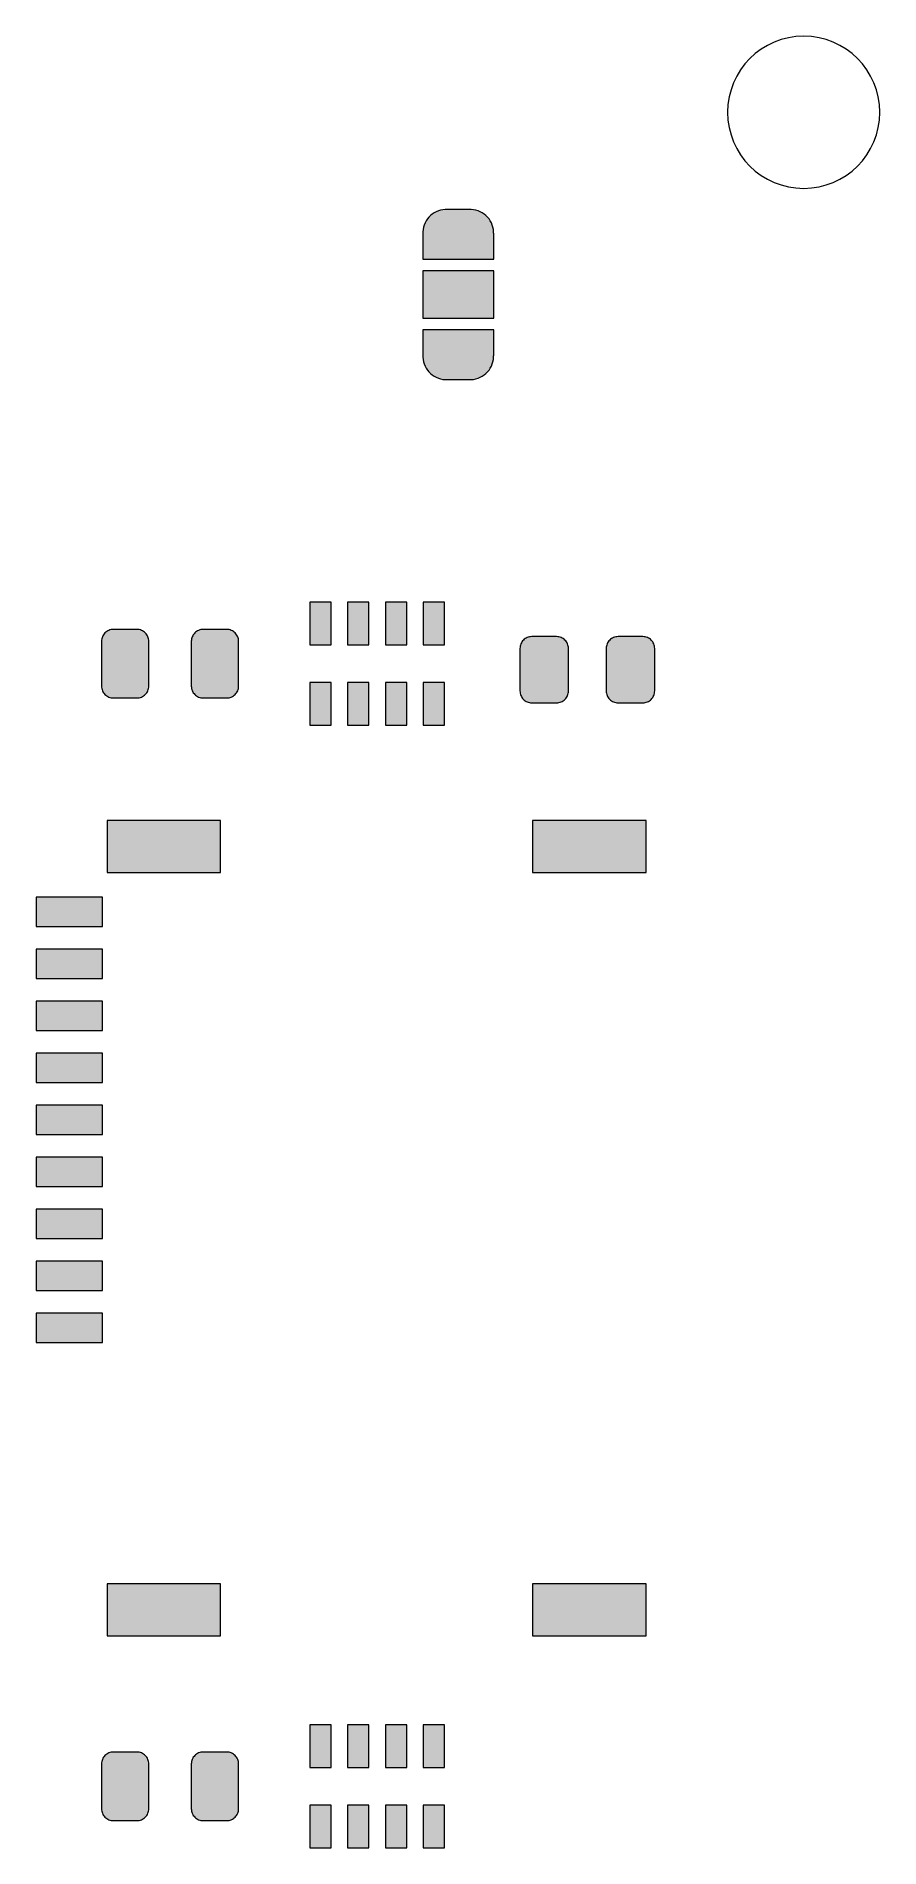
# Model space of a CAD drawing. Header units: millimetres. Extents: x 88.7 to 139.6, y 1.2 to 39.6.
# Drawn here: x 121.74 to 139.58, y 1.25 to 39.57 of the extents above.
import ezdxf

# ---------------------------------------------------------------- set-up
doc = ezdxf.new("R2010")
doc.units = ezdxf.units.MM
doc.header["$MEASUREMENT"] = 0
doc.layers.add('Camada 1', color=7, linetype='Continuous')

msp = doc.modelspace()

# ---------------------------------------------------------------- hatches: boundary and pattern name
at = {"layer": 'Camada 1', "true_color": 0x008400}
h = msp.add_hatch(color=96, dxfattribs=at)
edge = h.paths.add_edge_path()
edge.add_spline(control_points=[(129.916, 35.4084), (129.916, 35.4084), (129.916, 35.4329), (129.916, 35.4329), (129.916, 35.4329), (129.9208, 35.4818), (129.9208, 35.4818), (129.9208, 35.4818), (129.9302, 35.5299), (129.9302, 35.5299), (129.9302, 35.5299), (129.9444, 35.5768), (129.9444, 35.5768), (129.9444, 35.5768), (129.9632, 35.6222), (129.9632, 35.6222), (129.9632, 35.6222), (129.9864, 35.6654), (129.9864, 35.6654), (129.9864, 35.6654), (130.0138, 35.7062), (130.0138, 35.7062), (130.0138, 35.7062), (130.0448, 35.7442), (130.0448, 35.7442), (130.0448, 35.7442), (130.0796, 35.7789), (130.0796, 35.7789), (130.0796, 35.7789), (130.1174, 35.81), (130.1174, 35.81), (130.1174, 35.81), (130.1583, 35.8373), (130.1583, 35.8373), (130.1583, 35.8373), (130.2015, 35.8604), (130.2015, 35.8604), (130.2015, 35.8604), (130.247, 35.8792), (130.247, 35.8792), (130.247, 35.8792), (130.2937, 35.8934), (130.2937, 35.8934), (130.2937, 35.8934), (130.342, 35.903), (130.342, 35.903), (130.342, 35.903), (130.3907, 35.9078), (130.3907, 35.9078), (130.3907, 35.9078), (130.4154, 35.9078), (130.4154, 35.9078), (130.4154, 35.9078), (130.4154, 35.9084), (130.4154, 35.9084), (130.4154, 35.9084), (130.9152, 35.9084), (130.9152, 35.9084), (130.9152, 35.9084), (130.9152, 35.9078), (130.9152, 35.9078), (130.9152, 35.9078), (130.9399, 35.9078), (130.9399, 35.9078), (130.9399, 35.9078), (130.9886, 35.903), (130.9886, 35.903), (130.9886, 35.903), (131.0369, 35.8934), (131.0369, 35.8934), (131.0369, 35.8934), (131.0836, 35.8792), (131.0836, 35.8792), (131.0836, 35.8792), (131.1291, 35.8604), (131.1291, 35.8604), (131.1291, 35.8604), (131.1723, 35.8373), (131.1723, 35.8373), (131.1723, 35.8373), (131.2132, 35.81), (131.2132, 35.81), (131.2132, 35.81), (131.251, 35.7789), (131.251, 35.7789), (131.251, 35.7789), (131.2858, 35.7442), (131.2858, 35.7442), (131.2858, 35.7442), (131.3168, 35.7062), (131.3168, 35.7062), (131.3168, 35.7062), (131.3442, 35.6654), (131.3442, 35.6654), (131.3442, 35.6654), (131.3674, 35.6222), (131.3674, 35.6222), (131.3674, 35.6222), (131.3862, 35.5768), (131.3862, 35.5768), (131.3862, 35.5768), (131.4004, 35.5299), (131.4004, 35.5299), (131.4004, 35.5299), (131.4098, 35.4818), (131.4098, 35.4818), (131.4098, 35.4818), (131.4146, 35.4329), (131.4146, 35.4329), (131.4146, 35.4329), (131.4146, 35.4084), (131.4146, 35.4084), (131.4146, 35.4084), (131.4154, 35.4084), (131.4154, 35.4084), (131.4154, 35.4084), (131.4154, 34.8584), (131.4154, 34.8584), (131.4154, 34.8584), (129.9152, 34.8584), (129.9152, 34.8584), (129.9152, 34.8584), (129.9152, 35.4084), (129.9152, 35.4084), (129.9152, 35.4084), (129.916, 35.4084), (129.916, 35.4084)], knot_values=[0, 0, 0, 0, 0.0238095, 0.0238095, 0.0238095, 0.047619, 0.047619, 0.047619, 0.0714286, 0.0714286, 0.0714286, 0.0952381, 0.0952381, 0.0952381, 0.1190476, 0.1190476, 0.1190476, 0.1428571, 0.1428571, 0.1428571, 0.1666667, 0.1666667, 0.1666667, 0.1904762, 0.1904762, 0.1904762, 0.2142857, 0.2142857, 0.2142857, 0.2380952, 0.2380952, 0.2380952, 0.2619048, 0.2619048, 0.2619048, 0.2857143, 0.2857143, 0.2857143, 0.3095238, 0.3095238, 0.3095238, 0.3333333, 0.3333333, 0.3333333, 0.3571429, 0.3571429, 0.3571429, 0.3809524, 0.3809524, 0.3809524, 0.4047619, 0.4047619, 0.4047619, 0.4285714, 0.4285714, 0.4285714, 0.452381, 0.452381, 0.452381, 0.4761905, 0.4761905, 0.4761905, 0.5, 0.5, 0.5, 0.5238095, 0.5238095, 0.5238095, 0.547619, 0.547619, 0.547619, 0.5714286, 0.5714286, 0.5714286, 0.5952381, 0.5952381, 0.5952381, 0.6190476, 0.6190476, 0.6190476, 0.6428571, 0.6428571, 0.6428571, 0.6666667, 0.6666667, 0.6666667, 0.6904762, 0.6904762, 0.6904762, 0.7142857, 0.7142857, 0.7142857, 0.7380952, 0.7380952, 0.7380952, 0.7619048, 0.7619048, 0.7619048, 0.7857143, 0.7857143, 0.7857143, 0.8095238, 0.8095238, 0.8095238, 0.8333333, 0.8333333, 0.8333333, 0.8571429, 0.8571429, 0.8571429, 0.8809524, 0.8809524, 0.8809524, 0.9047619, 0.9047619, 0.9047619, 0.9285714, 0.9285714, 0.9285714, 0.952381, 0.952381, 0.952381, 0.9761905, 0.9761905, 0.9761905, 1, 1, 1, 1], degree=3, periodic=1)
h = msp.add_hatch(color=96, dxfattribs=at)
edge = h.paths.add_edge_path()
edge.add_spline(control_points=[(131.4154, 33.6084), (131.4154, 33.6084), (129.9152, 33.6084), (129.9152, 33.6084), (129.9152, 33.6084), (129.9152, 34.6084), (129.9152, 34.6084), (129.9152, 34.6084), (131.4154, 34.6084), (131.4154, 34.6084), (131.4154, 34.6084), (131.4154, 33.6084), (131.4154, 33.6084)], knot_values=[0, 0, 0, 0, 0.25, 0.25, 0.25, 0.5, 0.5, 0.5, 0.75, 0.75, 0.75, 1, 1, 1, 1], degree=3, periodic=1)
h = msp.add_hatch(color=96, dxfattribs=at)
edge = h.paths.add_edge_path()
edge.add_spline(control_points=[(131.4154, 33.3584), (131.4154, 33.3584), (131.4154, 32.8084), (131.4154, 32.8084), (131.4154, 32.8084), (131.4146, 32.8084), (131.4146, 32.8084), (131.4146, 32.8084), (131.4146, 32.7839), (131.4146, 32.7839), (131.4146, 32.7839), (131.4098, 32.735), (131.4098, 32.735), (131.4098, 32.735), (131.4004, 32.6869), (131.4004, 32.6869), (131.4004, 32.6869), (131.3862, 32.6399), (131.3862, 32.6399), (131.3862, 32.6399), (131.3674, 32.5946), (131.3674, 32.5946), (131.3674, 32.5946), (131.3442, 32.5514), (131.3442, 32.5514), (131.3442, 32.5514), (131.3168, 32.5106), (131.3168, 32.5106), (131.3168, 32.5106), (131.2858, 32.4726), (131.2858, 32.4726), (131.2858, 32.4726), (131.251, 32.4379), (131.251, 32.4379), (131.251, 32.4379), (131.2132, 32.4068), (131.2132, 32.4068), (131.2132, 32.4068), (131.1723, 32.3795), (131.1723, 32.3795), (131.1723, 32.3795), (131.1291, 32.3564), (131.1291, 32.3564), (131.1291, 32.3564), (131.0836, 32.3376), (131.0836, 32.3376), (131.0836, 32.3376), (131.0369, 32.3234), (131.0369, 32.3234), (131.0369, 32.3234), (130.9886, 32.3138), (130.9886, 32.3138), (130.9886, 32.3138), (130.9399, 32.309), (130.9399, 32.309), (130.9399, 32.309), (130.9152, 32.309), (130.9152, 32.309), (130.9152, 32.309), (130.9152, 32.3084), (130.9152, 32.3084), (130.9152, 32.3084), (130.4154, 32.3084), (130.4154, 32.3084), (130.4154, 32.3084), (130.4154, 32.309), (130.4154, 32.309), (130.4154, 32.309), (130.3907, 32.309), (130.3907, 32.309), (130.3907, 32.309), (130.342, 32.3138), (130.342, 32.3138), (130.342, 32.3138), (130.2937, 32.3234), (130.2937, 32.3234), (130.2937, 32.3234), (130.247, 32.3376), (130.247, 32.3376), (130.247, 32.3376), (130.2015, 32.3564), (130.2015, 32.3564), (130.2015, 32.3564), (130.1583, 32.3795), (130.1583, 32.3795), (130.1583, 32.3795), (130.1174, 32.4068), (130.1174, 32.4068), (130.1174, 32.4068), (130.0796, 32.4379), (130.0796, 32.4379), (130.0796, 32.4379), (130.0448, 32.4726), (130.0448, 32.4726), (130.0448, 32.4726), (130.0138, 32.5106), (130.0138, 32.5106), (130.0138, 32.5106), (129.9864, 32.5514), (129.9864, 32.5514), (129.9864, 32.5514), (129.9632, 32.5946), (129.9632, 32.5946), (129.9632, 32.5946), (129.9444, 32.6399), (129.9444, 32.6399), (129.9444, 32.6399), (129.9302, 32.6869), (129.9302, 32.6869), (129.9302, 32.6869), (129.9208, 32.735), (129.9208, 32.735), (129.9208, 32.735), (129.916, 32.7839), (129.916, 32.7839), (129.916, 32.7839), (129.916, 32.8084), (129.916, 32.8084), (129.916, 32.8084), (129.9152, 32.8084), (129.9152, 32.8084), (129.9152, 32.8084), (129.9152, 33.3584), (129.9152, 33.3584), (129.9152, 33.3584), (131.4154, 33.3584), (131.4154, 33.3584)], knot_values=[0, 0, 0, 0, 0.0238095, 0.0238095, 0.0238095, 0.047619, 0.047619, 0.047619, 0.0714286, 0.0714286, 0.0714286, 0.0952381, 0.0952381, 0.0952381, 0.1190476, 0.1190476, 0.1190476, 0.1428571, 0.1428571, 0.1428571, 0.1666667, 0.1666667, 0.1666667, 0.1904762, 0.1904762, 0.1904762, 0.2142857, 0.2142857, 0.2142857, 0.2380952, 0.2380952, 0.2380952, 0.2619048, 0.2619048, 0.2619048, 0.2857143, 0.2857143, 0.2857143, 0.3095238, 0.3095238, 0.3095238, 0.3333333, 0.3333333, 0.3333333, 0.3571429, 0.3571429, 0.3571429, 0.3809524, 0.3809524, 0.3809524, 0.4047619, 0.4047619, 0.4047619, 0.4285714, 0.4285714, 0.4285714, 0.452381, 0.452381, 0.452381, 0.4761905, 0.4761905, 0.4761905, 0.5, 0.5, 0.5, 0.5238095, 0.5238095, 0.5238095, 0.547619, 0.547619, 0.547619, 0.5714286, 0.5714286, 0.5714286, 0.5952381, 0.5952381, 0.5952381, 0.6190476, 0.6190476, 0.6190476, 0.6428571, 0.6428571, 0.6428571, 0.6666667, 0.6666667, 0.6666667, 0.6904762, 0.6904762, 0.6904762, 0.7142857, 0.7142857, 0.7142857, 0.7380952, 0.7380952, 0.7380952, 0.7619048, 0.7619048, 0.7619048, 0.7857143, 0.7857143, 0.7857143, 0.8095238, 0.8095238, 0.8095238, 0.8333333, 0.8333333, 0.8333333, 0.8571429, 0.8571429, 0.8571429, 0.8809524, 0.8809524, 0.8809524, 0.9047619, 0.9047619, 0.9047619, 0.9285714, 0.9285714, 0.9285714, 0.952381, 0.952381, 0.952381, 0.9761905, 0.9761905, 0.9761905, 1, 1, 1, 1], degree=3, periodic=1)
h = msp.add_hatch(color=96, dxfattribs=at)
edge = h.paths.add_edge_path()
edge.add_spline(control_points=[(127.9757, 27.5979), (127.9757, 27.5979), (127.9757, 26.6979), (127.9757, 26.6979), (127.9757, 26.6979), (127.5259, 26.6979), (127.5259, 26.6979), (127.5259, 26.6979), (127.5259, 27.5979), (127.5259, 27.5979), (127.5259, 27.5979), (127.9757, 27.5979), (127.9757, 27.5979)], knot_values=[0, 0, 0, 0, 0.25, 0.25, 0.25, 0.5, 0.5, 0.5, 0.75, 0.75, 0.75, 1, 1, 1, 1], degree=3, periodic=1)
h = msp.add_hatch(color=96, dxfattribs=at)
edge = h.paths.add_edge_path()
edge.add_spline(control_points=[(128.7758, 27.5979), (128.7758, 27.5979), (128.7758, 26.6979), (128.7758, 26.6979), (128.7758, 26.6979), (128.3257, 26.6979), (128.3257, 26.6979), (128.3257, 26.6979), (128.3257, 27.5979), (128.3257, 27.5979), (128.3257, 27.5979), (128.7758, 27.5979), (128.7758, 27.5979)], knot_values=[0, 0, 0, 0, 0.25, 0.25, 0.25, 0.5, 0.5, 0.5, 0.75, 0.75, 0.75, 1, 1, 1, 1], degree=3, periodic=1)
h = msp.add_hatch(color=96, dxfattribs=at)
edge = h.paths.add_edge_path()
edge.add_spline(control_points=[(129.5759, 27.5979), (129.5759, 27.5979), (129.5759, 26.6979), (129.5759, 26.6979), (129.5759, 26.6979), (129.1258, 26.6979), (129.1258, 26.6979), (129.1258, 26.6979), (129.1258, 27.5979), (129.1258, 27.5979), (129.1258, 27.5979), (129.5759, 27.5979), (129.5759, 27.5979)], knot_values=[0, 0, 0, 0, 0.25, 0.25, 0.25, 0.5, 0.5, 0.5, 0.75, 0.75, 0.75, 1, 1, 1, 1], degree=3, periodic=1)
h = msp.add_hatch(color=96, dxfattribs=at)
edge = h.paths.add_edge_path()
edge.add_spline(control_points=[(130.3757, 27.5979), (130.3757, 27.5979), (130.3757, 26.6979), (130.3757, 26.6979), (130.3757, 26.6979), (129.9259, 26.6979), (129.9259, 26.6979), (129.9259, 26.6979), (129.9259, 27.5979), (129.9259, 27.5979), (129.9259, 27.5979), (130.3757, 27.5979), (130.3757, 27.5979)], knot_values=[0, 0, 0, 0, 0.25, 0.25, 0.25, 0.5, 0.5, 0.5, 0.75, 0.75, 0.75, 1, 1, 1, 1], degree=3, periodic=1)
h = msp.add_hatch(color=96, dxfattribs=at)
edge = h.paths.add_edge_path()
edge.add_spline(control_points=[(123.8939, 27.0217), (123.8939, 27.0217), (123.918, 27.0181), (123.918, 27.0181), (123.918, 27.0181), (123.9419, 27.0121), (123.9419, 27.0121), (123.9419, 27.0121), (123.965, 27.0039), (123.965, 27.0039), (123.965, 27.0039), (123.9871, 26.9934), (123.9871, 26.9934), (123.9871, 26.9934), (124.0082, 26.9808), (124.0082, 26.9808), (124.0082, 26.9808), (124.0278, 26.9661), (124.0278, 26.9661), (124.0278, 26.9661), (124.0461, 26.9497), (124.0461, 26.9497), (124.0461, 26.9497), (124.0626, 26.9315), (124.0626, 26.9315), (124.0626, 26.9315), (124.077, 26.9118), (124.077, 26.9118), (124.077, 26.9118), (124.0897, 26.8908), (124.0897, 26.8908), (124.0897, 26.8908), (124.1002, 26.8686), (124.1002, 26.8686), (124.1002, 26.8686), (124.1085, 26.8455), (124.1085, 26.8455), (124.1085, 26.8455), (124.1144, 26.8217), (124.1144, 26.8217), (124.1144, 26.8217), (124.1182, 26.7974), (124.1182, 26.7974), (124.1182, 26.7974), (124.1192, 26.7729), (124.1192, 26.7729), (124.1192, 26.7729), (124.1192, 25.8229), (124.1192, 25.8229), (124.1192, 25.8229), (124.1182, 25.7984), (124.1182, 25.7984), (124.1182, 25.7984), (124.1144, 25.7741), (124.1144, 25.7741), (124.1144, 25.7741), (124.1085, 25.7503), (124.1085, 25.7503), (124.1085, 25.7503), (124.1002, 25.7272), (124.1002, 25.7272), (124.1002, 25.7272), (124.0897, 25.705), (124.0897, 25.705), (124.0897, 25.705), (124.077, 25.684), (124.077, 25.684), (124.077, 25.684), (124.0626, 25.6643), (124.0626, 25.6643), (124.0626, 25.6643), (124.0461, 25.6461), (124.0461, 25.6461), (124.0461, 25.6461), (124.0278, 25.6297), (124.0278, 25.6297), (124.0278, 25.6297), (124.0082, 25.615), (124.0082, 25.615), (124.0082, 25.615), (123.9871, 25.6024), (123.9871, 25.6024), (123.9871, 25.6024), (123.965, 25.5919), (123.965, 25.5919), (123.965, 25.5919), (123.9419, 25.5837), (123.9419, 25.5837), (123.9419, 25.5837), (123.918, 25.5777), (123.918, 25.5777), (123.918, 25.5777), (123.8939, 25.5741), (123.8939, 25.5741), (123.8939, 25.5741), (123.8693, 25.5729), (123.8693, 25.5729), (123.8693, 25.5729), (123.3694, 25.5729), (123.3694, 25.5729), (123.3694, 25.5729), (123.3448, 25.5741), (123.3448, 25.5741), (123.3448, 25.5741), (123.3206, 25.5777), (123.3206, 25.5777), (123.3206, 25.5777), (123.2968, 25.5837), (123.2968, 25.5837), (123.2968, 25.5837), (123.2736, 25.5919), (123.2736, 25.5919), (123.2736, 25.5919), (123.2515, 25.6024), (123.2515, 25.6024), (123.2515, 25.6024), (123.2305, 25.615), (123.2305, 25.615), (123.2305, 25.615), (123.2107, 25.6297), (123.2107, 25.6297), (123.2107, 25.6297), (123.1926, 25.6461), (123.1926, 25.6461), (123.1926, 25.6461), (123.1761, 25.6643), (123.1761, 25.6643), (123.1761, 25.6643), (123.1614, 25.684), (123.1614, 25.684), (123.1614, 25.684), (123.1489, 25.705), (123.1489, 25.705), (123.1489, 25.705), (123.1383, 25.7272), (123.1383, 25.7272), (123.1383, 25.7272), (123.1301, 25.7503), (123.1301, 25.7503), (123.1301, 25.7503), (123.124, 25.7741), (123.124, 25.7741), (123.124, 25.7741), (123.1205, 25.7984), (123.1205, 25.7984), (123.1205, 25.7984), (123.1192, 25.8229), (123.1192, 25.8229), (123.1192, 25.8229), (123.1192, 26.7729), (123.1192, 26.7729), (123.1192, 26.7729), (123.1205, 26.7974), (123.1205, 26.7974), (123.1205, 26.7974), (123.124, 26.8217), (123.124, 26.8217), (123.124, 26.8217), (123.1301, 26.8455), (123.1301, 26.8455), (123.1301, 26.8455), (123.1383, 26.8686), (123.1383, 26.8686), (123.1383, 26.8686), (123.1489, 26.8908), (123.1489, 26.8908), (123.1489, 26.8908), (123.1614, 26.9118), (123.1614, 26.9118), (123.1614, 26.9118), (123.1761, 26.9315), (123.1761, 26.9315), (123.1761, 26.9315), (123.1926, 26.9497), (123.1926, 26.9497), (123.1926, 26.9497), (123.2107, 26.9661), (123.2107, 26.9661), (123.2107, 26.9661), (123.2305, 26.9808), (123.2305, 26.9808), (123.2305, 26.9808), (123.2515, 26.9934), (123.2515, 26.9934), (123.2515, 26.9934), (123.2736, 27.0039), (123.2736, 27.0039), (123.2736, 27.0039), (123.2968, 27.0121), (123.2968, 27.0121), (123.2968, 27.0121), (123.3206, 27.0181), (123.3206, 27.0181), (123.3206, 27.0181), (123.3448, 27.0217), (123.3448, 27.0217), (123.3448, 27.0217), (123.3694, 27.0229), (123.3694, 27.0229), (123.3694, 27.0229), (123.8693, 27.0229), (123.8693, 27.0229), (123.8693, 27.0229), (123.8939, 27.0217), (123.8939, 27.0217)], knot_values=[0, 0, 0, 0, 0.0147059, 0.0147059, 0.0147059, 0.0294118, 0.0294118, 0.0294118, 0.0441176, 0.0441176, 0.0441176, 0.0588235, 0.0588235, 0.0588235, 0.0735294, 0.0735294, 0.0735294, 0.0882353, 0.0882353, 0.0882353, 0.1029412, 0.1029412, 0.1029412, 0.1176471, 0.1176471, 0.1176471, 0.1323529, 0.1323529, 0.1323529, 0.1470588, 0.1470588, 0.1470588, 0.1617647, 0.1617647, 0.1617647, 0.1764706, 0.1764706, 0.1764706, 0.1911765, 0.1911765, 0.1911765, 0.2058824, 0.2058824, 0.2058824, 0.2205882, 0.2205882, 0.2205882, 0.2352941, 0.2352941, 0.2352941, 0.25, 0.25, 0.25, 0.2647059, 0.2647059, 0.2647059, 0.2794118, 0.2794118, 0.2794118, 0.2941176, 0.2941176, 0.2941176, 0.3088235, 0.3088235, 0.3088235, 0.3235294, 0.3235294, 0.3235294, 0.3382353, 0.3382353, 0.3382353, 0.3529412, 0.3529412, 0.3529412, 0.3676471, 0.3676471, 0.3676471, 0.3823529, 0.3823529, 0.3823529, 0.3970588, 0.3970588, 0.3970588, 0.4117647, 0.4117647, 0.4117647, 0.4264706, 0.4264706, 0.4264706, 0.4411765, 0.4411765, 0.4411765, 0.4558824, 0.4558824, 0.4558824, 0.4705882, 0.4705882, 0.4705882, 0.4852941, 0.4852941, 0.4852941, 0.5, 0.5, 0.5, 0.5147059, 0.5147059, 0.5147059, 0.5294118, 0.5294118, 0.5294118, 0.5441176, 0.5441176, 0.5441176, 0.5588235, 0.5588235, 0.5588235, 0.5735294, 0.5735294, 0.5735294, 0.5882353, 0.5882353, 0.5882353, 0.6029412, 0.6029412, 0.6029412, 0.6176471, 0.6176471, 0.6176471, 0.6323529, 0.6323529, 0.6323529, 0.6470588, 0.6470588, 0.6470588, 0.6617647, 0.6617647, 0.6617647, 0.6764706, 0.6764706, 0.6764706, 0.6911765, 0.6911765, 0.6911765, 0.7058824, 0.7058824, 0.7058824, 0.7205882, 0.7205882, 0.7205882, 0.7352941, 0.7352941, 0.7352941, 0.75, 0.75, 0.75, 0.7647059, 0.7647059, 0.7647059, 0.7794118, 0.7794118, 0.7794118, 0.7941176, 0.7941176, 0.7941176, 0.8088235, 0.8088235, 0.8088235, 0.8235294, 0.8235294, 0.8235294, 0.8382353, 0.8382353, 0.8382353, 0.8529412, 0.8529412, 0.8529412, 0.8676471, 0.8676471, 0.8676471, 0.8823529, 0.8823529, 0.8823529, 0.8970588, 0.8970588, 0.8970588, 0.9117647, 0.9117647, 0.9117647, 0.9264706, 0.9264706, 0.9264706, 0.9411765, 0.9411765, 0.9411765, 0.9558824, 0.9558824, 0.9558824, 0.9705882, 0.9705882, 0.9705882, 0.9852941, 0.9852941, 0.9852941, 1, 1, 1, 1], degree=3, periodic=1)
h = msp.add_hatch(color=96, dxfattribs=at)
edge = h.paths.add_edge_path()
edge.add_spline(control_points=[(125.7938, 27.0217), (125.7938, 27.0217), (125.818, 27.0181), (125.818, 27.0181), (125.818, 27.0181), (125.8418, 27.0121), (125.8418, 27.0121), (125.8418, 27.0121), (125.865, 27.0039), (125.865, 27.0039), (125.865, 27.0039), (125.8871, 26.9934), (125.8871, 26.9934), (125.8871, 26.9934), (125.9081, 26.9808), (125.9081, 26.9808), (125.9081, 26.9808), (125.9279, 26.9661), (125.9279, 26.9661), (125.9279, 26.9661), (125.946, 26.9497), (125.946, 26.9497), (125.946, 26.9497), (125.9625, 26.9315), (125.9625, 26.9315), (125.9625, 26.9315), (125.9772, 26.9118), (125.9772, 26.9118), (125.9772, 26.9118), (125.9897, 26.8908), (125.9897, 26.8908), (125.9897, 26.8908), (126.0003, 26.8686), (126.0003, 26.8686), (126.0003, 26.8686), (126.0085, 26.8455), (126.0085, 26.8455), (126.0085, 26.8455), (126.0146, 26.8217), (126.0146, 26.8217), (126.0146, 26.8217), (126.0181, 26.7974), (126.0181, 26.7974), (126.0181, 26.7974), (126.0194, 26.7729), (126.0194, 26.7729), (126.0194, 26.7729), (126.0194, 25.8229), (126.0194, 25.8229), (126.0194, 25.8229), (126.0181, 25.7984), (126.0181, 25.7984), (126.0181, 25.7984), (126.0146, 25.7741), (126.0146, 25.7741), (126.0146, 25.7741), (126.0085, 25.7503), (126.0085, 25.7503), (126.0085, 25.7503), (126.0003, 25.7272), (126.0003, 25.7272), (126.0003, 25.7272), (125.9897, 25.705), (125.9897, 25.705), (125.9897, 25.705), (125.9772, 25.684), (125.9772, 25.684), (125.9772, 25.684), (125.9625, 25.6643), (125.9625, 25.6643), (125.9625, 25.6643), (125.946, 25.6461), (125.946, 25.6461), (125.946, 25.6461), (125.9279, 25.6297), (125.9279, 25.6297), (125.9279, 25.6297), (125.9081, 25.615), (125.9081, 25.615), (125.9081, 25.615), (125.8871, 25.6024), (125.8871, 25.6024), (125.8871, 25.6024), (125.865, 25.5919), (125.865, 25.5919), (125.865, 25.5919), (125.8418, 25.5837), (125.8418, 25.5837), (125.8418, 25.5837), (125.818, 25.5777), (125.818, 25.5777), (125.818, 25.5777), (125.7938, 25.5741), (125.7938, 25.5741), (125.7938, 25.5741), (125.7692, 25.5729), (125.7692, 25.5729), (125.7692, 25.5729), (125.2693, 25.5729), (125.2693, 25.5729), (125.2693, 25.5729), (125.2447, 25.5741), (125.2447, 25.5741), (125.2447, 25.5741), (125.2206, 25.5777), (125.2206, 25.5777), (125.2206, 25.5777), (125.1967, 25.5837), (125.1967, 25.5837), (125.1967, 25.5837), (125.1736, 25.5919), (125.1736, 25.5919), (125.1736, 25.5919), (125.1515, 25.6024), (125.1515, 25.6024), (125.1515, 25.6024), (125.1304, 25.615), (125.1304, 25.615), (125.1304, 25.615), (125.1108, 25.6297), (125.1108, 25.6297), (125.1108, 25.6297), (125.0925, 25.6461), (125.0925, 25.6461), (125.0925, 25.6461), (125.076, 25.6643), (125.076, 25.6643), (125.076, 25.6643), (125.0616, 25.684), (125.0616, 25.684), (125.0616, 25.684), (125.0489, 25.705), (125.0489, 25.705), (125.0489, 25.705), (125.0384, 25.7272), (125.0384, 25.7272), (125.0384, 25.7272), (125.0301, 25.7503), (125.0301, 25.7503), (125.0301, 25.7503), (125.0242, 25.7741), (125.0242, 25.7741), (125.0242, 25.7741), (125.0204, 25.7984), (125.0204, 25.7984), (125.0204, 25.7984), (125.0194, 25.8229), (125.0194, 25.8229), (125.0194, 25.8229), (125.0194, 26.7729), (125.0194, 26.7729), (125.0194, 26.7729), (125.0204, 26.7974), (125.0204, 26.7974), (125.0204, 26.7974), (125.0242, 26.8217), (125.0242, 26.8217), (125.0242, 26.8217), (125.0301, 26.8455), (125.0301, 26.8455), (125.0301, 26.8455), (125.0384, 26.8686), (125.0384, 26.8686), (125.0384, 26.8686), (125.0489, 26.8908), (125.0489, 26.8908), (125.0489, 26.8908), (125.0616, 26.9118), (125.0616, 26.9118), (125.0616, 26.9118), (125.076, 26.9315), (125.076, 26.9315), (125.076, 26.9315), (125.0925, 26.9497), (125.0925, 26.9497), (125.0925, 26.9497), (125.1108, 26.9661), (125.1108, 26.9661), (125.1108, 26.9661), (125.1304, 26.9808), (125.1304, 26.9808), (125.1304, 26.9808), (125.1515, 26.9934), (125.1515, 26.9934), (125.1515, 26.9934), (125.1736, 27.0039), (125.1736, 27.0039), (125.1736, 27.0039), (125.1967, 27.0121), (125.1967, 27.0121), (125.1967, 27.0121), (125.2206, 27.0181), (125.2206, 27.0181), (125.2206, 27.0181), (125.2447, 27.0217), (125.2447, 27.0217), (125.2447, 27.0217), (125.2693, 27.0229), (125.2693, 27.0229), (125.2693, 27.0229), (125.7692, 27.0229), (125.7692, 27.0229), (125.7692, 27.0229), (125.7938, 27.0217), (125.7938, 27.0217)], knot_values=[0, 0, 0, 0, 0.0147059, 0.0147059, 0.0147059, 0.0294118, 0.0294118, 0.0294118, 0.0441176, 0.0441176, 0.0441176, 0.0588235, 0.0588235, 0.0588235, 0.0735294, 0.0735294, 0.0735294, 0.0882353, 0.0882353, 0.0882353, 0.1029412, 0.1029412, 0.1029412, 0.1176471, 0.1176471, 0.1176471, 0.1323529, 0.1323529, 0.1323529, 0.1470588, 0.1470588, 0.1470588, 0.1617647, 0.1617647, 0.1617647, 0.1764706, 0.1764706, 0.1764706, 0.1911765, 0.1911765, 0.1911765, 0.2058824, 0.2058824, 0.2058824, 0.2205882, 0.2205882, 0.2205882, 0.2352941, 0.2352941, 0.2352941, 0.25, 0.25, 0.25, 0.2647059, 0.2647059, 0.2647059, 0.2794118, 0.2794118, 0.2794118, 0.2941176, 0.2941176, 0.2941176, 0.3088235, 0.3088235, 0.3088235, 0.3235294, 0.3235294, 0.3235294, 0.3382353, 0.3382353, 0.3382353, 0.3529412, 0.3529412, 0.3529412, 0.3676471, 0.3676471, 0.3676471, 0.3823529, 0.3823529, 0.3823529, 0.3970588, 0.3970588, 0.3970588, 0.4117647, 0.4117647, 0.4117647, 0.4264706, 0.4264706, 0.4264706, 0.4411765, 0.4411765, 0.4411765, 0.4558824, 0.4558824, 0.4558824, 0.4705882, 0.4705882, 0.4705882, 0.4852941, 0.4852941, 0.4852941, 0.5, 0.5, 0.5, 0.5147059, 0.5147059, 0.5147059, 0.5294118, 0.5294118, 0.5294118, 0.5441176, 0.5441176, 0.5441176, 0.5588235, 0.5588235, 0.5588235, 0.5735294, 0.5735294, 0.5735294, 0.5882353, 0.5882353, 0.5882353, 0.6029412, 0.6029412, 0.6029412, 0.6176471, 0.6176471, 0.6176471, 0.6323529, 0.6323529, 0.6323529, 0.6470588, 0.6470588, 0.6470588, 0.6617647, 0.6617647, 0.6617647, 0.6764706, 0.6764706, 0.6764706, 0.6911765, 0.6911765, 0.6911765, 0.7058824, 0.7058824, 0.7058824, 0.7205882, 0.7205882, 0.7205882, 0.7352941, 0.7352941, 0.7352941, 0.75, 0.75, 0.75, 0.7647059, 0.7647059, 0.7647059, 0.7794118, 0.7794118, 0.7794118, 0.7941176, 0.7941176, 0.7941176, 0.8088235, 0.8088235, 0.8088235, 0.8235294, 0.8235294, 0.8235294, 0.8382353, 0.8382353, 0.8382353, 0.8529412, 0.8529412, 0.8529412, 0.8676471, 0.8676471, 0.8676471, 0.8823529, 0.8823529, 0.8823529, 0.8970588, 0.8970588, 0.8970588, 0.9117647, 0.9117647, 0.9117647, 0.9264706, 0.9264706, 0.9264706, 0.9411765, 0.9411765, 0.9411765, 0.9558824, 0.9558824, 0.9558824, 0.9705882, 0.9705882, 0.9705882, 0.9852941, 0.9852941, 0.9852941, 1, 1, 1, 1], degree=3, periodic=1)
h = msp.add_hatch(color=96, dxfattribs=at)
edge = h.paths.add_edge_path()
edge.add_spline(control_points=[(132.7702, 26.8697), (132.7702, 26.8697), (132.7946, 26.8661), (132.7946, 26.8661), (132.7946, 26.8661), (132.8185, 26.8601), (132.8185, 26.8601), (132.8185, 26.8601), (132.8416, 26.8519), (132.8416, 26.8519), (132.8416, 26.8519), (132.8637, 26.8414), (132.8637, 26.8414), (132.8637, 26.8414), (132.8848, 26.8288), (132.8848, 26.8288), (132.8848, 26.8288), (132.9043, 26.8142), (132.9043, 26.8142), (132.9043, 26.8142), (132.9226, 26.7977), (132.9226, 26.7977), (132.9226, 26.7977), (132.9391, 26.7795), (132.9391, 26.7795), (132.9391, 26.7795), (132.9536, 26.7598), (132.9536, 26.7598), (132.9536, 26.7598), (132.9663, 26.7387), (132.9663, 26.7387), (132.9663, 26.7387), (132.9767, 26.7166), (132.9767, 26.7166), (132.9767, 26.7166), (132.9851, 26.6935), (132.9851, 26.6935), (132.9851, 26.6935), (132.9909, 26.6697), (132.9909, 26.6697), (132.9909, 26.6697), (132.9945, 26.6454), (132.9945, 26.6454), (132.9945, 26.6454), (132.9957, 26.6209), (132.9957, 26.6209), (132.9957, 26.6209), (132.9957, 25.7209), (132.9957, 25.7209), (132.9957, 25.7209), (132.9945, 25.6964), (132.9945, 25.6964), (132.9945, 25.6964), (132.9909, 25.6721), (132.9909, 25.6721), (132.9909, 25.6721), (132.9851, 25.6483), (132.9851, 25.6483), (132.9851, 25.6483), (132.9767, 25.6252), (132.9767, 25.6252), (132.9767, 25.6252), (132.9663, 25.6031), (132.9663, 25.6031), (132.9663, 25.6031), (132.9536, 25.582), (132.9536, 25.582), (132.9536, 25.582), (132.9391, 25.5623), (132.9391, 25.5623), (132.9391, 25.5623), (132.9226, 25.5441), (132.9226, 25.5441), (132.9226, 25.5441), (132.9043, 25.5276), (132.9043, 25.5276), (132.9043, 25.5276), (132.8848, 25.513), (132.8848, 25.513), (132.8848, 25.513), (132.8637, 25.5004), (132.8637, 25.5004), (132.8637, 25.5004), (132.8416, 25.4899), (132.8416, 25.4899), (132.8416, 25.4899), (132.8185, 25.4817), (132.8185, 25.4817), (132.8185, 25.4817), (132.7946, 25.4757), (132.7946, 25.4757), (132.7946, 25.4757), (132.7702, 25.4721), (132.7702, 25.4721), (132.7702, 25.4721), (132.7458, 25.4709), (132.7458, 25.4709), (132.7458, 25.4709), (132.2208, 25.4709), (132.2208, 25.4709), (132.2208, 25.4709), (132.1964, 25.4721), (132.1964, 25.4721), (132.1964, 25.4721), (132.172, 25.4757), (132.172, 25.4757), (132.172, 25.4757), (132.1482, 25.4817), (132.1482, 25.4817), (132.1482, 25.4817), (132.125, 25.4899), (132.125, 25.4899), (132.125, 25.4899), (132.1029, 25.5004), (132.1029, 25.5004), (132.1029, 25.5004), (132.0819, 25.513), (132.0819, 25.513), (132.0819, 25.513), (132.0623, 25.5276), (132.0623, 25.5276), (132.0623, 25.5276), (132.044, 25.5441), (132.044, 25.5441), (132.044, 25.5441), (132.0275, 25.5623), (132.0275, 25.5623), (132.0275, 25.5623), (132.013, 25.582), (132.013, 25.582), (132.013, 25.582), (132.0003, 25.6031), (132.0003, 25.6031), (132.0003, 25.6031), (131.9899, 25.6252), (131.9899, 25.6252), (131.9899, 25.6252), (131.9815, 25.6483), (131.9815, 25.6483), (131.9815, 25.6483), (131.9757, 25.6721), (131.9757, 25.6721), (131.9757, 25.6721), (131.9721, 25.6964), (131.9721, 25.6964), (131.9721, 25.6964), (131.9709, 25.7209), (131.9709, 25.7209), (131.9709, 25.7209), (131.9709, 26.6209), (131.9709, 26.6209), (131.9709, 26.6209), (131.9721, 26.6454), (131.9721, 26.6454), (131.9721, 26.6454), (131.9757, 26.6697), (131.9757, 26.6697), (131.9757, 26.6697), (131.9815, 26.6935), (131.9815, 26.6935), (131.9815, 26.6935), (131.9899, 26.7166), (131.9899, 26.7166), (131.9899, 26.7166), (132.0003, 26.7387), (132.0003, 26.7387), (132.0003, 26.7387), (132.013, 26.7598), (132.013, 26.7598), (132.013, 26.7598), (132.0275, 26.7795), (132.0275, 26.7795), (132.0275, 26.7795), (132.044, 26.7977), (132.044, 26.7977), (132.044, 26.7977), (132.0623, 26.8142), (132.0623, 26.8142), (132.0623, 26.8142), (132.0819, 26.8288), (132.0819, 26.8288), (132.0819, 26.8288), (132.1029, 26.8414), (132.1029, 26.8414), (132.1029, 26.8414), (132.125, 26.8519), (132.125, 26.8519), (132.125, 26.8519), (132.1482, 26.8601), (132.1482, 26.8601), (132.1482, 26.8601), (132.172, 26.8661), (132.172, 26.8661), (132.172, 26.8661), (132.1964, 26.8697), (132.1964, 26.8697), (132.1964, 26.8697), (132.2208, 26.8709), (132.2208, 26.8709), (132.2208, 26.8709), (132.7458, 26.8709), (132.7458, 26.8709), (132.7458, 26.8709), (132.7702, 26.8697), (132.7702, 26.8697)], knot_values=[0, 0, 0, 0, 0.0147059, 0.0147059, 0.0147059, 0.0294118, 0.0294118, 0.0294118, 0.0441176, 0.0441176, 0.0441176, 0.0588235, 0.0588235, 0.0588235, 0.0735294, 0.0735294, 0.0735294, 0.0882353, 0.0882353, 0.0882353, 0.1029412, 0.1029412, 0.1029412, 0.1176471, 0.1176471, 0.1176471, 0.1323529, 0.1323529, 0.1323529, 0.1470588, 0.1470588, 0.1470588, 0.1617647, 0.1617647, 0.1617647, 0.1764706, 0.1764706, 0.1764706, 0.1911765, 0.1911765, 0.1911765, 0.2058824, 0.2058824, 0.2058824, 0.2205882, 0.2205882, 0.2205882, 0.2352941, 0.2352941, 0.2352941, 0.25, 0.25, 0.25, 0.2647059, 0.2647059, 0.2647059, 0.2794118, 0.2794118, 0.2794118, 0.2941176, 0.2941176, 0.2941176, 0.3088235, 0.3088235, 0.3088235, 0.3235294, 0.3235294, 0.3235294, 0.3382353, 0.3382353, 0.3382353, 0.3529412, 0.3529412, 0.3529412, 0.3676471, 0.3676471, 0.3676471, 0.3823529, 0.3823529, 0.3823529, 0.3970588, 0.3970588, 0.3970588, 0.4117647, 0.4117647, 0.4117647, 0.4264706, 0.4264706, 0.4264706, 0.4411765, 0.4411765, 0.4411765, 0.4558824, 0.4558824, 0.4558824, 0.4705882, 0.4705882, 0.4705882, 0.4852941, 0.4852941, 0.4852941, 0.5, 0.5, 0.5, 0.5147059, 0.5147059, 0.5147059, 0.5294118, 0.5294118, 0.5294118, 0.5441176, 0.5441176, 0.5441176, 0.5588235, 0.5588235, 0.5588235, 0.5735294, 0.5735294, 0.5735294, 0.5882353, 0.5882353, 0.5882353, 0.6029412, 0.6029412, 0.6029412, 0.6176471, 0.6176471, 0.6176471, 0.6323529, 0.6323529, 0.6323529, 0.6470588, 0.6470588, 0.6470588, 0.6617647, 0.6617647, 0.6617647, 0.6764706, 0.6764706, 0.6764706, 0.6911765, 0.6911765, 0.6911765, 0.7058824, 0.7058824, 0.7058824, 0.7205882, 0.7205882, 0.7205882, 0.7352941, 0.7352941, 0.7352941, 0.75, 0.75, 0.75, 0.7647059, 0.7647059, 0.7647059, 0.7794118, 0.7794118, 0.7794118, 0.7941176, 0.7941176, 0.7941176, 0.8088235, 0.8088235, 0.8088235, 0.8235294, 0.8235294, 0.8235294, 0.8382353, 0.8382353, 0.8382353, 0.8529412, 0.8529412, 0.8529412, 0.8676471, 0.8676471, 0.8676471, 0.8823529, 0.8823529, 0.8823529, 0.8970588, 0.8970588, 0.8970588, 0.9117647, 0.9117647, 0.9117647, 0.9264706, 0.9264706, 0.9264706, 0.9411765, 0.9411765, 0.9411765, 0.9558824, 0.9558824, 0.9558824, 0.9705882, 0.9705882, 0.9705882, 0.9852941, 0.9852941, 0.9852941, 1, 1, 1, 1], degree=3, periodic=1)
h = msp.add_hatch(color=96, dxfattribs=at)
edge = h.paths.add_edge_path()
edge.add_spline(control_points=[(134.5952, 26.8697), (134.5952, 26.8697), (134.6196, 26.8661), (134.6196, 26.8661), (134.6196, 26.8661), (134.6434, 26.8601), (134.6434, 26.8601), (134.6434, 26.8601), (134.6666, 26.8519), (134.6666, 26.8519), (134.6666, 26.8519), (134.6887, 26.8414), (134.6887, 26.8414), (134.6887, 26.8414), (134.7097, 26.8288), (134.7097, 26.8288), (134.7097, 26.8288), (134.7293, 26.8142), (134.7293, 26.8142), (134.7293, 26.8142), (134.7476, 26.7977), (134.7476, 26.7977), (134.7476, 26.7977), (134.7641, 26.7795), (134.7641, 26.7795), (134.7641, 26.7795), (134.7786, 26.7598), (134.7786, 26.7598), (134.7786, 26.7598), (134.7913, 26.7387), (134.7913, 26.7387), (134.7913, 26.7387), (134.8017, 26.7166), (134.8017, 26.7166), (134.8017, 26.7166), (134.8101, 26.6935), (134.8101, 26.6935), (134.8101, 26.6935), (134.8159, 26.6697), (134.8159, 26.6697), (134.8159, 26.6697), (134.8195, 26.6454), (134.8195, 26.6454), (134.8195, 26.6454), (134.8207, 26.6209), (134.8207, 26.6209), (134.8207, 26.6209), (134.8207, 25.7209), (134.8207, 25.7209), (134.8207, 25.7209), (134.8195, 25.6964), (134.8195, 25.6964), (134.8195, 25.6964), (134.8159, 25.6721), (134.8159, 25.6721), (134.8159, 25.6721), (134.8101, 25.6483), (134.8101, 25.6483), (134.8101, 25.6483), (134.8017, 25.6252), (134.8017, 25.6252), (134.8017, 25.6252), (134.7913, 25.6031), (134.7913, 25.6031), (134.7913, 25.6031), (134.7786, 25.582), (134.7786, 25.582), (134.7786, 25.582), (134.7641, 25.5623), (134.7641, 25.5623), (134.7641, 25.5623), (134.7476, 25.5441), (134.7476, 25.5441), (134.7476, 25.5441), (134.7293, 25.5276), (134.7293, 25.5276), (134.7293, 25.5276), (134.7097, 25.513), (134.7097, 25.513), (134.7097, 25.513), (134.6887, 25.5004), (134.6887, 25.5004), (134.6887, 25.5004), (134.6666, 25.4899), (134.6666, 25.4899), (134.6666, 25.4899), (134.6434, 25.4817), (134.6434, 25.4817), (134.6434, 25.4817), (134.6196, 25.4757), (134.6196, 25.4757), (134.6196, 25.4757), (134.5952, 25.4721), (134.5952, 25.4721), (134.5952, 25.4721), (134.5708, 25.4709), (134.5708, 25.4709), (134.5708, 25.4709), (134.0458, 25.4709), (134.0458, 25.4709), (134.0458, 25.4709), (134.0214, 25.4721), (134.0214, 25.4721), (134.0214, 25.4721), (133.997, 25.4757), (133.997, 25.4757), (133.997, 25.4757), (133.9731, 25.4817), (133.9731, 25.4817), (133.9731, 25.4817), (133.95, 25.4899), (133.95, 25.4899), (133.95, 25.4899), (133.9279, 25.5004), (133.9279, 25.5004), (133.9279, 25.5004), (133.9068, 25.513), (133.9068, 25.513), (133.9068, 25.513), (133.8873, 25.5276), (133.8873, 25.5276), (133.8873, 25.5276), (133.869, 25.5441), (133.869, 25.5441), (133.869, 25.5441), (133.8525, 25.5623), (133.8525, 25.5623), (133.8525, 25.5623), (133.838, 25.582), (133.838, 25.582), (133.838, 25.582), (133.8253, 25.6031), (133.8253, 25.6031), (133.8253, 25.6031), (133.8149, 25.6252), (133.8149, 25.6252), (133.8149, 25.6252), (133.8065, 25.6483), (133.8065, 25.6483), (133.8065, 25.6483), (133.8007, 25.6721), (133.8007, 25.6721), (133.8007, 25.6721), (133.7971, 25.6964), (133.7971, 25.6964), (133.7971, 25.6964), (133.7958, 25.7209), (133.7958, 25.7209), (133.7958, 25.7209), (133.7958, 26.6209), (133.7958, 26.6209), (133.7958, 26.6209), (133.7971, 26.6454), (133.7971, 26.6454), (133.7971, 26.6454), (133.8007, 26.6697), (133.8007, 26.6697), (133.8007, 26.6697), (133.8065, 26.6935), (133.8065, 26.6935), (133.8065, 26.6935), (133.8149, 26.7166), (133.8149, 26.7166), (133.8149, 26.7166), (133.8253, 26.7387), (133.8253, 26.7387), (133.8253, 26.7387), (133.838, 26.7598), (133.838, 26.7598), (133.838, 26.7598), (133.8525, 26.7795), (133.8525, 26.7795), (133.8525, 26.7795), (133.869, 26.7977), (133.869, 26.7977), (133.869, 26.7977), (133.8873, 26.8142), (133.8873, 26.8142), (133.8873, 26.8142), (133.9068, 26.8288), (133.9068, 26.8288), (133.9068, 26.8288), (133.9279, 26.8414), (133.9279, 26.8414), (133.9279, 26.8414), (133.95, 26.8519), (133.95, 26.8519), (133.95, 26.8519), (133.9731, 26.8601), (133.9731, 26.8601), (133.9731, 26.8601), (133.997, 26.8661), (133.997, 26.8661), (133.997, 26.8661), (134.0214, 26.8697), (134.0214, 26.8697), (134.0214, 26.8697), (134.0458, 26.8709), (134.0458, 26.8709), (134.0458, 26.8709), (134.5708, 26.8709), (134.5708, 26.8709), (134.5708, 26.8709), (134.5952, 26.8697), (134.5952, 26.8697)], knot_values=[0, 0, 0, 0, 0.0147059, 0.0147059, 0.0147059, 0.0294118, 0.0294118, 0.0294118, 0.0441176, 0.0441176, 0.0441176, 0.0588235, 0.0588235, 0.0588235, 0.0735294, 0.0735294, 0.0735294, 0.0882353, 0.0882353, 0.0882353, 0.1029412, 0.1029412, 0.1029412, 0.1176471, 0.1176471, 0.1176471, 0.1323529, 0.1323529, 0.1323529, 0.1470588, 0.1470588, 0.1470588, 0.1617647, 0.1617647, 0.1617647, 0.1764706, 0.1764706, 0.1764706, 0.1911765, 0.1911765, 0.1911765, 0.2058824, 0.2058824, 0.2058824, 0.2205882, 0.2205882, 0.2205882, 0.2352941, 0.2352941, 0.2352941, 0.25, 0.25, 0.25, 0.2647059, 0.2647059, 0.2647059, 0.2794118, 0.2794118, 0.2794118, 0.2941176, 0.2941176, 0.2941176, 0.3088235, 0.3088235, 0.3088235, 0.3235294, 0.3235294, 0.3235294, 0.3382353, 0.3382353, 0.3382353, 0.3529412, 0.3529412, 0.3529412, 0.3676471, 0.3676471, 0.3676471, 0.3823529, 0.3823529, 0.3823529, 0.3970588, 0.3970588, 0.3970588, 0.4117647, 0.4117647, 0.4117647, 0.4264706, 0.4264706, 0.4264706, 0.4411765, 0.4411765, 0.4411765, 0.4558824, 0.4558824, 0.4558824, 0.4705882, 0.4705882, 0.4705882, 0.4852941, 0.4852941, 0.4852941, 0.5, 0.5, 0.5, 0.5147059, 0.5147059, 0.5147059, 0.5294118, 0.5294118, 0.5294118, 0.5441176, 0.5441176, 0.5441176, 0.5588235, 0.5588235, 0.5588235, 0.5735294, 0.5735294, 0.5735294, 0.5882353, 0.5882353, 0.5882353, 0.6029412, 0.6029412, 0.6029412, 0.6176471, 0.6176471, 0.6176471, 0.6323529, 0.6323529, 0.6323529, 0.6470588, 0.6470588, 0.6470588, 0.6617647, 0.6617647, 0.6617647, 0.6764706, 0.6764706, 0.6764706, 0.6911765, 0.6911765, 0.6911765, 0.7058824, 0.7058824, 0.7058824, 0.7205882, 0.7205882, 0.7205882, 0.7352941, 0.7352941, 0.7352941, 0.75, 0.75, 0.75, 0.7647059, 0.7647059, 0.7647059, 0.7794118, 0.7794118, 0.7794118, 0.7941176, 0.7941176, 0.7941176, 0.8088235, 0.8088235, 0.8088235, 0.8235294, 0.8235294, 0.8235294, 0.8382353, 0.8382353, 0.8382353, 0.8529412, 0.8529412, 0.8529412, 0.8676471, 0.8676471, 0.8676471, 0.8823529, 0.8823529, 0.8823529, 0.8970588, 0.8970588, 0.8970588, 0.9117647, 0.9117647, 0.9117647, 0.9264706, 0.9264706, 0.9264706, 0.9411765, 0.9411765, 0.9411765, 0.9558824, 0.9558824, 0.9558824, 0.9705882, 0.9705882, 0.9705882, 0.9852941, 0.9852941, 0.9852941, 1, 1, 1, 1], degree=3, periodic=1)
h = msp.add_hatch(color=96, dxfattribs=at)
edge = h.paths.add_edge_path()
edge.add_spline(control_points=[(127.9757, 25.8979), (127.9757, 25.8979), (127.9757, 24.9979), (127.9757, 24.9979), (127.9757, 24.9979), (127.5259, 24.9979), (127.5259, 24.9979), (127.5259, 24.9979), (127.5259, 25.8979), (127.5259, 25.8979), (127.5259, 25.8979), (127.9757, 25.8979), (127.9757, 25.8979)], knot_values=[0, 0, 0, 0, 0.25, 0.25, 0.25, 0.5, 0.5, 0.5, 0.75, 0.75, 0.75, 1, 1, 1, 1], degree=3, periodic=1)
h = msp.add_hatch(color=96, dxfattribs=at)
edge = h.paths.add_edge_path()
edge.add_spline(control_points=[(128.7758, 25.8979), (128.7758, 25.8979), (128.7758, 24.9979), (128.7758, 24.9979), (128.7758, 24.9979), (128.3257, 24.9979), (128.3257, 24.9979), (128.3257, 24.9979), (128.3257, 25.8979), (128.3257, 25.8979), (128.3257, 25.8979), (128.7758, 25.8979), (128.7758, 25.8979)], knot_values=[0, 0, 0, 0, 0.25, 0.25, 0.25, 0.5, 0.5, 0.5, 0.75, 0.75, 0.75, 1, 1, 1, 1], degree=3, periodic=1)
h = msp.add_hatch(color=96, dxfattribs=at)
edge = h.paths.add_edge_path()
edge.add_spline(control_points=[(129.5759, 25.8979), (129.5759, 25.8979), (129.5759, 24.9979), (129.5759, 24.9979), (129.5759, 24.9979), (129.1258, 24.9979), (129.1258, 24.9979), (129.1258, 24.9979), (129.1258, 25.8979), (129.1258, 25.8979), (129.1258, 25.8979), (129.5759, 25.8979), (129.5759, 25.8979)], knot_values=[0, 0, 0, 0, 0.25, 0.25, 0.25, 0.5, 0.5, 0.5, 0.75, 0.75, 0.75, 1, 1, 1, 1], degree=3, periodic=1)
h = msp.add_hatch(color=96, dxfattribs=at)
edge = h.paths.add_edge_path()
edge.add_spline(control_points=[(130.3757, 25.8979), (130.3757, 25.8979), (130.3757, 24.9979), (130.3757, 24.9979), (130.3757, 24.9979), (129.9259, 24.9979), (129.9259, 24.9979), (129.9259, 24.9979), (129.9259, 25.8979), (129.9259, 25.8979), (129.9259, 25.8979), (130.3757, 25.8979), (130.3757, 25.8979)], knot_values=[0, 0, 0, 0, 0.25, 0.25, 0.25, 0.5, 0.5, 0.5, 0.75, 0.75, 0.75, 1, 1, 1, 1], degree=3, periodic=1)
h = msp.add_hatch(color=96, dxfattribs=at)
edge = h.paths.add_edge_path()
edge.add_spline(control_points=[(123.2388, 22.9805), (123.2388, 22.9805), (125.6389, 22.9805), (125.6389, 22.9805), (125.6389, 22.9805), (125.6389, 21.8805), (125.6389, 21.8805), (125.6389, 21.8805), (123.2388, 21.8805), (123.2388, 21.8805), (123.2388, 21.8805), (123.2388, 22.9805), (123.2388, 22.9805)], knot_values=[0, 0, 0, 0, 0.25, 0.25, 0.25, 0.5, 0.5, 0.5, 0.75, 0.75, 0.75, 1, 1, 1, 1], degree=3, periodic=1)
h = msp.add_hatch(color=96, dxfattribs=at)
edge = h.paths.add_edge_path()
edge.add_spline(control_points=[(132.2388, 22.9805), (132.2388, 22.9805), (134.6389, 22.9805), (134.6389, 22.9805), (134.6389, 22.9805), (134.6389, 21.8805), (134.6389, 21.8805), (134.6389, 21.8805), (132.2388, 21.8805), (132.2388, 21.8805), (132.2388, 21.8805), (132.2388, 22.9805), (132.2388, 22.9805)], knot_values=[0, 0, 0, 0, 0.25, 0.25, 0.25, 0.5, 0.5, 0.5, 0.75, 0.75, 0.75, 1, 1, 1, 1], degree=3, periodic=1)
h = msp.add_hatch(color=96, dxfattribs=at)
edge = h.paths.add_edge_path()
edge.add_spline(control_points=[(121.7387, 21.3605), (121.7387, 21.3605), (123.1388, 21.3605), (123.1388, 21.3605), (123.1388, 21.3605), (123.1388, 20.7405), (123.1388, 20.7405), (123.1388, 20.7405), (121.7387, 20.7405), (121.7387, 20.7405), (121.7387, 20.7405), (121.7387, 21.3605), (121.7387, 21.3605)], knot_values=[0, 0, 0, 0, 0.25, 0.25, 0.25, 0.5, 0.5, 0.5, 0.75, 0.75, 0.75, 1, 1, 1, 1], degree=3, periodic=1)
h = msp.add_hatch(color=96, dxfattribs=at)
edge = h.paths.add_edge_path()
edge.add_spline(control_points=[(121.7387, 20.2605), (121.7387, 20.2605), (123.1388, 20.2605), (123.1388, 20.2605), (123.1388, 20.2605), (123.1388, 19.6405), (123.1388, 19.6405), (123.1388, 19.6405), (121.7387, 19.6405), (121.7387, 19.6405), (121.7387, 19.6405), (121.7387, 20.2605), (121.7387, 20.2605)], knot_values=[0, 0, 0, 0, 0.25, 0.25, 0.25, 0.5, 0.5, 0.5, 0.75, 0.75, 0.75, 1, 1, 1, 1], degree=3, periodic=1)
h = msp.add_hatch(color=96, dxfattribs=at)
edge = h.paths.add_edge_path()
edge.add_spline(control_points=[(121.7387, 19.1605), (121.7387, 19.1605), (123.1388, 19.1605), (123.1388, 19.1605), (123.1388, 19.1605), (123.1388, 18.5405), (123.1388, 18.5405), (123.1388, 18.5405), (121.7387, 18.5405), (121.7387, 18.5405), (121.7387, 18.5405), (121.7387, 19.1605), (121.7387, 19.1605)], knot_values=[0, 0, 0, 0, 0.25, 0.25, 0.25, 0.5, 0.5, 0.5, 0.75, 0.75, 0.75, 1, 1, 1, 1], degree=3, periodic=1)
h = msp.add_hatch(color=96, dxfattribs=at)
edge = h.paths.add_edge_path()
edge.add_spline(control_points=[(121.7387, 18.0604), (121.7387, 18.0604), (123.1388, 18.0604), (123.1388, 18.0604), (123.1388, 18.0604), (123.1388, 17.4404), (123.1388, 17.4404), (123.1388, 17.4404), (121.7387, 17.4404), (121.7387, 17.4404), (121.7387, 17.4404), (121.7387, 18.0604), (121.7387, 18.0604)], knot_values=[0, 0, 0, 0, 0.25, 0.25, 0.25, 0.5, 0.5, 0.5, 0.75, 0.75, 0.75, 1, 1, 1, 1], degree=3, periodic=1)
h = msp.add_hatch(color=96, dxfattribs=at)
edge = h.paths.add_edge_path()
edge.add_spline(control_points=[(121.7387, 16.9606), (121.7387, 16.9606), (123.1388, 16.9606), (123.1388, 16.9606), (123.1388, 16.9606), (123.1388, 16.3406), (123.1388, 16.3406), (123.1388, 16.3406), (121.7387, 16.3406), (121.7387, 16.3406), (121.7387, 16.3406), (121.7387, 16.9606), (121.7387, 16.9606)], knot_values=[0, 0, 0, 0, 0.25, 0.25, 0.25, 0.5, 0.5, 0.5, 0.75, 0.75, 0.75, 1, 1, 1, 1], degree=3, periodic=1)
h = msp.add_hatch(color=96, dxfattribs=at)
edge = h.paths.add_edge_path()
edge.add_spline(control_points=[(121.7387, 15.8605), (121.7387, 15.8605), (123.1388, 15.8605), (123.1388, 15.8605), (123.1388, 15.8605), (123.1388, 15.2405), (123.1388, 15.2405), (123.1388, 15.2405), (121.7387, 15.2405), (121.7387, 15.2405), (121.7387, 15.2405), (121.7387, 15.8605), (121.7387, 15.8605)], knot_values=[0, 0, 0, 0, 0.25, 0.25, 0.25, 0.5, 0.5, 0.5, 0.75, 0.75, 0.75, 1, 1, 1, 1], degree=3, periodic=1)
h = msp.add_hatch(color=96, dxfattribs=at)
edge = h.paths.add_edge_path()
edge.add_spline(control_points=[(121.7387, 14.7605), (121.7387, 14.7605), (123.1388, 14.7605), (123.1388, 14.7605), (123.1388, 14.7605), (123.1388, 14.1404), (123.1388, 14.1404), (123.1388, 14.1404), (121.7387, 14.1404), (121.7387, 14.1404), (121.7387, 14.1404), (121.7387, 14.7605), (121.7387, 14.7605)], knot_values=[0, 0, 0, 0, 0.25, 0.25, 0.25, 0.5, 0.5, 0.5, 0.75, 0.75, 0.75, 1, 1, 1, 1], degree=3, periodic=1)
h = msp.add_hatch(color=96, dxfattribs=at)
edge = h.paths.add_edge_path()
edge.add_spline(control_points=[(121.7387, 13.6604), (121.7387, 13.6604), (123.1388, 13.6604), (123.1388, 13.6604), (123.1388, 13.6604), (123.1388, 13.0406), (123.1388, 13.0406), (123.1388, 13.0406), (121.7387, 13.0406), (121.7387, 13.0406), (121.7387, 13.0406), (121.7387, 13.6604), (121.7387, 13.6604)], knot_values=[0, 0, 0, 0, 0.25, 0.25, 0.25, 0.5, 0.5, 0.5, 0.75, 0.75, 0.75, 1, 1, 1, 1], degree=3, periodic=1)
h = msp.add_hatch(color=96, dxfattribs=at)
edge = h.paths.add_edge_path()
edge.add_spline(control_points=[(121.7387, 12.5606), (121.7387, 12.5606), (123.1388, 12.5606), (123.1388, 12.5606), (123.1388, 12.5606), (123.1388, 11.9405), (123.1388, 11.9405), (123.1388, 11.9405), (121.7387, 11.9405), (121.7387, 11.9405), (121.7387, 11.9405), (121.7387, 12.5606), (121.7387, 12.5606)], knot_values=[0, 0, 0, 0, 0.25, 0.25, 0.25, 0.5, 0.5, 0.5, 0.75, 0.75, 0.75, 1, 1, 1, 1], degree=3, periodic=1)
h = msp.add_hatch(color=96, dxfattribs=at)
edge = h.paths.add_edge_path()
edge.add_spline(control_points=[(123.2388, 6.8306), (123.2388, 6.8306), (125.6389, 6.8306), (125.6389, 6.8306), (125.6389, 6.8306), (125.6389, 5.7305), (125.6389, 5.7305), (125.6389, 5.7305), (123.2388, 5.7305), (123.2388, 5.7305), (123.2388, 5.7305), (123.2388, 6.8306), (123.2388, 6.8306)], knot_values=[0, 0, 0, 0, 0.25, 0.25, 0.25, 0.5, 0.5, 0.5, 0.75, 0.75, 0.75, 1, 1, 1, 1], degree=3, periodic=1)
h = msp.add_hatch(color=96, dxfattribs=at)
edge = h.paths.add_edge_path()
edge.add_spline(control_points=[(132.2388, 6.8306), (132.2388, 6.8306), (134.6389, 6.8306), (134.6389, 6.8306), (134.6389, 6.8306), (134.6389, 5.7305), (134.6389, 5.7305), (134.6389, 5.7305), (132.2388, 5.7305), (132.2388, 5.7305), (132.2388, 5.7305), (132.2388, 6.8306), (132.2388, 6.8306)], knot_values=[0, 0, 0, 0, 0.25, 0.25, 0.25, 0.5, 0.5, 0.5, 0.75, 0.75, 0.75, 1, 1, 1, 1], degree=3, periodic=1)
h = msp.add_hatch(color=96, dxfattribs=at)
edge = h.paths.add_edge_path()
edge.add_spline(control_points=[(127.5259, 2.9489), (127.5259, 2.9489), (127.5259, 3.8489), (127.5259, 3.8489), (127.5259, 3.8489), (127.9757, 3.8489), (127.9757, 3.8489), (127.9757, 3.8489), (127.9757, 2.9489), (127.9757, 2.9489), (127.9757, 2.9489), (127.5259, 2.9489), (127.5259, 2.9489)], knot_values=[0, 0, 0, 0, 0.25, 0.25, 0.25, 0.5, 0.5, 0.5, 0.75, 0.75, 0.75, 1, 1, 1, 1], degree=3, periodic=1)
h = msp.add_hatch(color=96, dxfattribs=at)
edge = h.paths.add_edge_path()
edge.add_spline(control_points=[(128.3257, 2.9489), (128.3257, 2.9489), (128.3257, 3.8489), (128.3257, 3.8489), (128.3257, 3.8489), (128.7758, 3.8489), (128.7758, 3.8489), (128.7758, 3.8489), (128.7758, 2.9489), (128.7758, 2.9489), (128.7758, 2.9489), (128.3257, 2.9489), (128.3257, 2.9489)], knot_values=[0, 0, 0, 0, 0.25, 0.25, 0.25, 0.5, 0.5, 0.5, 0.75, 0.75, 0.75, 1, 1, 1, 1], degree=3, periodic=1)
h = msp.add_hatch(color=96, dxfattribs=at)
edge = h.paths.add_edge_path()
edge.add_spline(control_points=[(129.1258, 2.9489), (129.1258, 2.9489), (129.1258, 3.8489), (129.1258, 3.8489), (129.1258, 3.8489), (129.5759, 3.8489), (129.5759, 3.8489), (129.5759, 3.8489), (129.5759, 2.9489), (129.5759, 2.9489), (129.5759, 2.9489), (129.1258, 2.9489), (129.1258, 2.9489)], knot_values=[0, 0, 0, 0, 0.25, 0.25, 0.25, 0.5, 0.5, 0.5, 0.75, 0.75, 0.75, 1, 1, 1, 1], degree=3, periodic=1)
h = msp.add_hatch(color=96, dxfattribs=at)
edge = h.paths.add_edge_path()
edge.add_spline(control_points=[(129.9259, 2.9489), (129.9259, 2.9489), (129.9259, 3.8489), (129.9259, 3.8489), (129.9259, 3.8489), (130.3757, 3.8489), (130.3757, 3.8489), (130.3757, 3.8489), (130.3757, 2.9489), (130.3757, 2.9489), (130.3757, 2.9489), (129.9259, 2.9489), (129.9259, 2.9489)], knot_values=[0, 0, 0, 0, 0.25, 0.25, 0.25, 0.5, 0.5, 0.5, 0.75, 0.75, 0.75, 1, 1, 1, 1], degree=3, periodic=1)
h = msp.add_hatch(color=96, dxfattribs=at)
edge = h.paths.add_edge_path()
edge.add_spline(control_points=[(123.8939, 3.2728), (123.8939, 3.2728), (123.918, 3.269), (123.918, 3.269), (123.918, 3.269), (123.9419, 3.2631), (123.9419, 3.2631), (123.9419, 3.2631), (123.965, 3.2548), (123.965, 3.2548), (123.965, 3.2548), (123.9871, 3.2444), (123.9871, 3.2444), (123.9871, 3.2444), (124.0082, 3.2317), (124.0082, 3.2317), (124.0082, 3.2317), (124.0278, 3.2172), (124.0278, 3.2172), (124.0278, 3.2172), (124.0461, 3.2007), (124.0461, 3.2007), (124.0461, 3.2007), (124.0626, 3.1824), (124.0626, 3.1824), (124.0626, 3.1824), (124.077, 3.1628), (124.077, 3.1628), (124.077, 3.1628), (124.0897, 3.1417), (124.0897, 3.1417), (124.0897, 3.1417), (124.1002, 3.1196), (124.1002, 3.1196), (124.1002, 3.1196), (124.1085, 3.0965), (124.1085, 3.0965), (124.1085, 3.0965), (124.1144, 3.0726), (124.1144, 3.0726), (124.1144, 3.0726), (124.1182, 3.0485), (124.1182, 3.0485), (124.1182, 3.0485), (124.1192, 3.0239), (124.1192, 3.0239), (124.1192, 3.0239), (124.1192, 2.0739), (124.1192, 2.0739), (124.1192, 2.0739), (124.1182, 2.0493), (124.1182, 2.0493), (124.1182, 2.0493), (124.1144, 2.0252), (124.1144, 2.0252), (124.1144, 2.0252), (124.1085, 2.0013), (124.1085, 2.0013), (124.1085, 2.0013), (124.1002, 1.9782), (124.1002, 1.9782), (124.1002, 1.9782), (124.0897, 1.9561), (124.0897, 1.9561), (124.0897, 1.9561), (124.077, 1.935), (124.077, 1.935), (124.077, 1.935), (124.0626, 1.9154), (124.0626, 1.9154), (124.0626, 1.9154), (124.0461, 1.8971), (124.0461, 1.8971), (124.0461, 1.8971), (124.0278, 1.8806), (124.0278, 1.8806), (124.0278, 1.8806), (124.0082, 1.8661), (124.0082, 1.8661), (124.0082, 1.8661), (123.9871, 1.8534), (123.9871, 1.8534), (123.9871, 1.8534), (123.965, 1.843), (123.965, 1.843), (123.965, 1.843), (123.9419, 1.8347), (123.9419, 1.8347), (123.9419, 1.8347), (123.918, 1.8288), (123.918, 1.8288), (123.918, 1.8288), (123.8939, 1.825), (123.8939, 1.825), (123.8939, 1.825), (123.8693, 1.824), (123.8693, 1.824), (123.8693, 1.824), (123.3694, 1.824), (123.3694, 1.824), (123.3694, 1.824), (123.3448, 1.825), (123.3448, 1.825), (123.3448, 1.825), (123.3206, 1.8288), (123.3206, 1.8288), (123.3206, 1.8288), (123.2968, 1.8347), (123.2968, 1.8347), (123.2968, 1.8347), (123.2736, 1.843), (123.2736, 1.843), (123.2736, 1.843), (123.2515, 1.8534), (123.2515, 1.8534), (123.2515, 1.8534), (123.2305, 1.8661), (123.2305, 1.8661), (123.2305, 1.8661), (123.2107, 1.8806), (123.2107, 1.8806), (123.2107, 1.8806), (123.1926, 1.8971), (123.1926, 1.8971), (123.1926, 1.8971), (123.1761, 1.9154), (123.1761, 1.9154), (123.1761, 1.9154), (123.1614, 1.935), (123.1614, 1.935), (123.1614, 1.935), (123.1489, 1.9561), (123.1489, 1.9561), (123.1489, 1.9561), (123.1383, 1.9782), (123.1383, 1.9782), (123.1383, 1.9782), (123.1301, 2.0013), (123.1301, 2.0013), (123.1301, 2.0013), (123.124, 2.0252), (123.124, 2.0252), (123.124, 2.0252), (123.1205, 2.0493), (123.1205, 2.0493), (123.1205, 2.0493), (123.1192, 2.0739), (123.1192, 2.0739), (123.1192, 2.0739), (123.1192, 3.0239), (123.1192, 3.0239), (123.1192, 3.0239), (123.1205, 3.0485), (123.1205, 3.0485), (123.1205, 3.0485), (123.124, 3.0726), (123.124, 3.0726), (123.124, 3.0726), (123.1301, 3.0965), (123.1301, 3.0965), (123.1301, 3.0965), (123.1383, 3.1196), (123.1383, 3.1196), (123.1383, 3.1196), (123.1489, 3.1417), (123.1489, 3.1417), (123.1489, 3.1417), (123.1614, 3.1628), (123.1614, 3.1628), (123.1614, 3.1628), (123.1761, 3.1824), (123.1761, 3.1824), (123.1761, 3.1824), (123.1926, 3.2007), (123.1926, 3.2007), (123.1926, 3.2007), (123.2107, 3.2172), (123.2107, 3.2172), (123.2107, 3.2172), (123.2305, 3.2317), (123.2305, 3.2317), (123.2305, 3.2317), (123.2515, 3.2444), (123.2515, 3.2444), (123.2515, 3.2444), (123.2736, 3.2548), (123.2736, 3.2548), (123.2736, 3.2548), (123.2968, 3.2631), (123.2968, 3.2631), (123.2968, 3.2631), (123.3206, 3.269), (123.3206, 3.269), (123.3206, 3.269), (123.3448, 3.2728), (123.3448, 3.2728), (123.3448, 3.2728), (123.3694, 3.2738), (123.3694, 3.2738), (123.3694, 3.2738), (123.8693, 3.2738), (123.8693, 3.2738), (123.8693, 3.2738), (123.8939, 3.2728), (123.8939, 3.2728)], knot_values=[0, 0, 0, 0, 0.0147059, 0.0147059, 0.0147059, 0.0294118, 0.0294118, 0.0294118, 0.0441176, 0.0441176, 0.0441176, 0.0588235, 0.0588235, 0.0588235, 0.0735294, 0.0735294, 0.0735294, 0.0882353, 0.0882353, 0.0882353, 0.1029412, 0.1029412, 0.1029412, 0.1176471, 0.1176471, 0.1176471, 0.1323529, 0.1323529, 0.1323529, 0.1470588, 0.1470588, 0.1470588, 0.1617647, 0.1617647, 0.1617647, 0.1764706, 0.1764706, 0.1764706, 0.1911765, 0.1911765, 0.1911765, 0.2058824, 0.2058824, 0.2058824, 0.2205882, 0.2205882, 0.2205882, 0.2352941, 0.2352941, 0.2352941, 0.25, 0.25, 0.25, 0.2647059, 0.2647059, 0.2647059, 0.2794118, 0.2794118, 0.2794118, 0.2941176, 0.2941176, 0.2941176, 0.3088235, 0.3088235, 0.3088235, 0.3235294, 0.3235294, 0.3235294, 0.3382353, 0.3382353, 0.3382353, 0.3529412, 0.3529412, 0.3529412, 0.3676471, 0.3676471, 0.3676471, 0.3823529, 0.3823529, 0.3823529, 0.3970588, 0.3970588, 0.3970588, 0.4117647, 0.4117647, 0.4117647, 0.4264706, 0.4264706, 0.4264706, 0.4411765, 0.4411765, 0.4411765, 0.4558824, 0.4558824, 0.4558824, 0.4705882, 0.4705882, 0.4705882, 0.4852941, 0.4852941, 0.4852941, 0.5, 0.5, 0.5, 0.5147059, 0.5147059, 0.5147059, 0.5294118, 0.5294118, 0.5294118, 0.5441176, 0.5441176, 0.5441176, 0.5588235, 0.5588235, 0.5588235, 0.5735294, 0.5735294, 0.5735294, 0.5882353, 0.5882353, 0.5882353, 0.6029412, 0.6029412, 0.6029412, 0.6176471, 0.6176471, 0.6176471, 0.6323529, 0.6323529, 0.6323529, 0.6470588, 0.6470588, 0.6470588, 0.6617647, 0.6617647, 0.6617647, 0.6764706, 0.6764706, 0.6764706, 0.6911765, 0.6911765, 0.6911765, 0.7058824, 0.7058824, 0.7058824, 0.7205882, 0.7205882, 0.7205882, 0.7352941, 0.7352941, 0.7352941, 0.75, 0.75, 0.75, 0.7647059, 0.7647059, 0.7647059, 0.7794118, 0.7794118, 0.7794118, 0.7941176, 0.7941176, 0.7941176, 0.8088235, 0.8088235, 0.8088235, 0.8235294, 0.8235294, 0.8235294, 0.8382353, 0.8382353, 0.8382353, 0.8529412, 0.8529412, 0.8529412, 0.8676471, 0.8676471, 0.8676471, 0.8823529, 0.8823529, 0.8823529, 0.8970588, 0.8970588, 0.8970588, 0.9117647, 0.9117647, 0.9117647, 0.9264706, 0.9264706, 0.9264706, 0.9411765, 0.9411765, 0.9411765, 0.9558824, 0.9558824, 0.9558824, 0.9705882, 0.9705882, 0.9705882, 0.9852941, 0.9852941, 0.9852941, 1, 1, 1, 1], degree=3, periodic=1)
h = msp.add_hatch(color=96, dxfattribs=at)
edge = h.paths.add_edge_path()
edge.add_spline(control_points=[(125.7938, 3.2728), (125.7938, 3.2728), (125.818, 3.269), (125.818, 3.269), (125.818, 3.269), (125.8418, 3.2631), (125.8418, 3.2631), (125.8418, 3.2631), (125.865, 3.2548), (125.865, 3.2548), (125.865, 3.2548), (125.8871, 3.2444), (125.8871, 3.2444), (125.8871, 3.2444), (125.9081, 3.2317), (125.9081, 3.2317), (125.9081, 3.2317), (125.9279, 3.2172), (125.9279, 3.2172), (125.9279, 3.2172), (125.946, 3.2007), (125.946, 3.2007), (125.946, 3.2007), (125.9625, 3.1824), (125.9625, 3.1824), (125.9625, 3.1824), (125.9772, 3.1628), (125.9772, 3.1628), (125.9772, 3.1628), (125.9897, 3.1417), (125.9897, 3.1417), (125.9897, 3.1417), (126.0003, 3.1196), (126.0003, 3.1196), (126.0003, 3.1196), (126.0085, 3.0965), (126.0085, 3.0965), (126.0085, 3.0965), (126.0146, 3.0726), (126.0146, 3.0726), (126.0146, 3.0726), (126.0181, 3.0485), (126.0181, 3.0485), (126.0181, 3.0485), (126.0194, 3.0239), (126.0194, 3.0239), (126.0194, 3.0239), (126.0194, 2.0739), (126.0194, 2.0739), (126.0194, 2.0739), (126.0181, 2.0493), (126.0181, 2.0493), (126.0181, 2.0493), (126.0146, 2.0252), (126.0146, 2.0252), (126.0146, 2.0252), (126.0085, 2.0013), (126.0085, 2.0013), (126.0085, 2.0013), (126.0003, 1.9782), (126.0003, 1.9782), (126.0003, 1.9782), (125.9897, 1.9561), (125.9897, 1.9561), (125.9897, 1.9561), (125.9772, 1.935), (125.9772, 1.935), (125.9772, 1.935), (125.9625, 1.9154), (125.9625, 1.9154), (125.9625, 1.9154), (125.946, 1.8971), (125.946, 1.8971), (125.946, 1.8971), (125.9279, 1.8806), (125.9279, 1.8806), (125.9279, 1.8806), (125.9081, 1.8661), (125.9081, 1.8661), (125.9081, 1.8661), (125.8871, 1.8534), (125.8871, 1.8534), (125.8871, 1.8534), (125.865, 1.843), (125.865, 1.843), (125.865, 1.843), (125.8418, 1.8347), (125.8418, 1.8347), (125.8418, 1.8347), (125.818, 1.8288), (125.818, 1.8288), (125.818, 1.8288), (125.7938, 1.825), (125.7938, 1.825), (125.7938, 1.825), (125.7692, 1.824), (125.7692, 1.824), (125.7692, 1.824), (125.2693, 1.824), (125.2693, 1.824), (125.2693, 1.824), (125.2447, 1.825), (125.2447, 1.825), (125.2447, 1.825), (125.2206, 1.8288), (125.2206, 1.8288), (125.2206, 1.8288), (125.1967, 1.8347), (125.1967, 1.8347), (125.1967, 1.8347), (125.1736, 1.843), (125.1736, 1.843), (125.1736, 1.843), (125.1515, 1.8534), (125.1515, 1.8534), (125.1515, 1.8534), (125.1304, 1.8661), (125.1304, 1.8661), (125.1304, 1.8661), (125.1108, 1.8806), (125.1108, 1.8806), (125.1108, 1.8806), (125.0925, 1.8971), (125.0925, 1.8971), (125.0925, 1.8971), (125.076, 1.9154), (125.076, 1.9154), (125.076, 1.9154), (125.0616, 1.935), (125.0616, 1.935), (125.0616, 1.935), (125.0489, 1.9561), (125.0489, 1.9561), (125.0489, 1.9561), (125.0384, 1.9782), (125.0384, 1.9782), (125.0384, 1.9782), (125.0301, 2.0013), (125.0301, 2.0013), (125.0301, 2.0013), (125.0242, 2.0252), (125.0242, 2.0252), (125.0242, 2.0252), (125.0204, 2.0493), (125.0204, 2.0493), (125.0204, 2.0493), (125.0194, 2.0739), (125.0194, 2.0739), (125.0194, 2.0739), (125.0194, 3.0239), (125.0194, 3.0239), (125.0194, 3.0239), (125.0204, 3.0485), (125.0204, 3.0485), (125.0204, 3.0485), (125.0242, 3.0726), (125.0242, 3.0726), (125.0242, 3.0726), (125.0301, 3.0965), (125.0301, 3.0965), (125.0301, 3.0965), (125.0384, 3.1196), (125.0384, 3.1196), (125.0384, 3.1196), (125.0489, 3.1417), (125.0489, 3.1417), (125.0489, 3.1417), (125.0616, 3.1628), (125.0616, 3.1628), (125.0616, 3.1628), (125.076, 3.1824), (125.076, 3.1824), (125.076, 3.1824), (125.0925, 3.2007), (125.0925, 3.2007), (125.0925, 3.2007), (125.1108, 3.2172), (125.1108, 3.2172), (125.1108, 3.2172), (125.1304, 3.2317), (125.1304, 3.2317), (125.1304, 3.2317), (125.1515, 3.2444), (125.1515, 3.2444), (125.1515, 3.2444), (125.1736, 3.2548), (125.1736, 3.2548), (125.1736, 3.2548), (125.1967, 3.2631), (125.1967, 3.2631), (125.1967, 3.2631), (125.2206, 3.269), (125.2206, 3.269), (125.2206, 3.269), (125.2447, 3.2728), (125.2447, 3.2728), (125.2447, 3.2728), (125.2693, 3.2738), (125.2693, 3.2738), (125.2693, 3.2738), (125.7692, 3.2738), (125.7692, 3.2738), (125.7692, 3.2738), (125.7938, 3.2728), (125.7938, 3.2728)], knot_values=[0, 0, 0, 0, 0.0147059, 0.0147059, 0.0147059, 0.0294118, 0.0294118, 0.0294118, 0.0441176, 0.0441176, 0.0441176, 0.0588235, 0.0588235, 0.0588235, 0.0735294, 0.0735294, 0.0735294, 0.0882353, 0.0882353, 0.0882353, 0.1029412, 0.1029412, 0.1029412, 0.1176471, 0.1176471, 0.1176471, 0.1323529, 0.1323529, 0.1323529, 0.1470588, 0.1470588, 0.1470588, 0.1617647, 0.1617647, 0.1617647, 0.1764706, 0.1764706, 0.1764706, 0.1911765, 0.1911765, 0.1911765, 0.2058824, 0.2058824, 0.2058824, 0.2205882, 0.2205882, 0.2205882, 0.2352941, 0.2352941, 0.2352941, 0.25, 0.25, 0.25, 0.2647059, 0.2647059, 0.2647059, 0.2794118, 0.2794118, 0.2794118, 0.2941176, 0.2941176, 0.2941176, 0.3088235, 0.3088235, 0.3088235, 0.3235294, 0.3235294, 0.3235294, 0.3382353, 0.3382353, 0.3382353, 0.3529412, 0.3529412, 0.3529412, 0.3676471, 0.3676471, 0.3676471, 0.3823529, 0.3823529, 0.3823529, 0.3970588, 0.3970588, 0.3970588, 0.4117647, 0.4117647, 0.4117647, 0.4264706, 0.4264706, 0.4264706, 0.4411765, 0.4411765, 0.4411765, 0.4558824, 0.4558824, 0.4558824, 0.4705882, 0.4705882, 0.4705882, 0.4852941, 0.4852941, 0.4852941, 0.5, 0.5, 0.5, 0.5147059, 0.5147059, 0.5147059, 0.5294118, 0.5294118, 0.5294118, 0.5441176, 0.5441176, 0.5441176, 0.5588235, 0.5588235, 0.5588235, 0.5735294, 0.5735294, 0.5735294, 0.5882353, 0.5882353, 0.5882353, 0.6029412, 0.6029412, 0.6029412, 0.6176471, 0.6176471, 0.6176471, 0.6323529, 0.6323529, 0.6323529, 0.6470588, 0.6470588, 0.6470588, 0.6617647, 0.6617647, 0.6617647, 0.6764706, 0.6764706, 0.6764706, 0.6911765, 0.6911765, 0.6911765, 0.7058824, 0.7058824, 0.7058824, 0.7205882, 0.7205882, 0.7205882, 0.7352941, 0.7352941, 0.7352941, 0.75, 0.75, 0.75, 0.7647059, 0.7647059, 0.7647059, 0.7794118, 0.7794118, 0.7794118, 0.7941176, 0.7941176, 0.7941176, 0.8088235, 0.8088235, 0.8088235, 0.8235294, 0.8235294, 0.8235294, 0.8382353, 0.8382353, 0.8382353, 0.8529412, 0.8529412, 0.8529412, 0.8676471, 0.8676471, 0.8676471, 0.8823529, 0.8823529, 0.8823529, 0.8970588, 0.8970588, 0.8970588, 0.9117647, 0.9117647, 0.9117647, 0.9264706, 0.9264706, 0.9264706, 0.9411765, 0.9411765, 0.9411765, 0.9558824, 0.9558824, 0.9558824, 0.9705882, 0.9705882, 0.9705882, 0.9852941, 0.9852941, 0.9852941, 1, 1, 1, 1], degree=3, periodic=1)
h = msp.add_hatch(color=96, dxfattribs=at)
edge = h.paths.add_edge_path()
edge.add_spline(control_points=[(127.5259, 1.2489), (127.5259, 1.2489), (127.5259, 2.1488), (127.5259, 2.1488), (127.5259, 2.1488), (127.9757, 2.1488), (127.9757, 2.1488), (127.9757, 2.1488), (127.9757, 1.2489), (127.9757, 1.2489), (127.9757, 1.2489), (127.5259, 1.2489), (127.5259, 1.2489)], knot_values=[0, 0, 0, 0, 0.25, 0.25, 0.25, 0.5, 0.5, 0.5, 0.75, 0.75, 0.75, 1, 1, 1, 1], degree=3, periodic=1)
h = msp.add_hatch(color=96, dxfattribs=at)
edge = h.paths.add_edge_path()
edge.add_spline(control_points=[(128.3257, 1.2489), (128.3257, 1.2489), (128.3257, 2.1488), (128.3257, 2.1488), (128.3257, 2.1488), (128.7758, 2.1488), (128.7758, 2.1488), (128.7758, 2.1488), (128.7758, 1.2489), (128.7758, 1.2489), (128.7758, 1.2489), (128.3257, 1.2489), (128.3257, 1.2489)], knot_values=[0, 0, 0, 0, 0.25, 0.25, 0.25, 0.5, 0.5, 0.5, 0.75, 0.75, 0.75, 1, 1, 1, 1], degree=3, periodic=1)
h = msp.add_hatch(color=96, dxfattribs=at)
edge = h.paths.add_edge_path()
edge.add_spline(control_points=[(129.1258, 1.2489), (129.1258, 1.2489), (129.1258, 2.1488), (129.1258, 2.1488), (129.1258, 2.1488), (129.5759, 2.1488), (129.5759, 2.1488), (129.5759, 2.1488), (129.5759, 1.2489), (129.5759, 1.2489), (129.5759, 1.2489), (129.1258, 1.2489), (129.1258, 1.2489)], knot_values=[0, 0, 0, 0, 0.25, 0.25, 0.25, 0.5, 0.5, 0.5, 0.75, 0.75, 0.75, 1, 1, 1, 1], degree=3, periodic=1)
h = msp.add_hatch(color=96, dxfattribs=at)
edge = h.paths.add_edge_path()
edge.add_spline(control_points=[(129.9259, 1.2489), (129.9259, 1.2489), (129.9259, 2.1488), (129.9259, 2.1488), (129.9259, 2.1488), (130.3757, 2.1488), (130.3757, 2.1488), (130.3757, 2.1488), (130.3757, 1.2489), (130.3757, 1.2489), (130.3757, 1.2489), (129.9259, 1.2489), (129.9259, 1.2489)], knot_values=[0, 0, 0, 0, 0.25, 0.25, 0.25, 0.5, 0.5, 0.5, 0.75, 0.75, 0.75, 1, 1, 1, 1], degree=3, periodic=1)

# ---------------------------------------------------------------- linework, layer by layer
at = {"layer": 'Camada 1', "color": 3, "lineweight": 18}
msp.add_open_spline([(139.5823, 37.9629), (139.5823, 37.074), (138.8618, 36.3535), (137.9729, 36.3535), (137.084, 36.3535), (136.3635, 37.074), (136.3635, 37.9629), (136.3635, 38.8518), (137.084, 39.5723), (137.9729, 39.5723), (138.8618, 39.5723), (139.5823, 38.8518), (139.5823, 37.9629)], degree=3, knots=[0, 0, 0, 0, 0.25, 0.25, 0.25, 0.5, 0.5, 0.5, 0.75, 0.75, 0.75, 1, 1, 1, 1], dxfattribs=at)
at = {"layer": 'Camada 1', "color": 96, "lineweight": 0}
for points, knots in [([(129.916, 35.4084), (129.916, 35.4084), (129.916, 35.4329), (129.916, 35.4329), (129.916, 35.4329), (129.9208, 35.4818), (129.9208, 35.4818), (129.9208, 35.4818), (129.9302, 35.5299), (129.9302, 35.5299), (129.9302, 35.5299), (129.9444, 35.5768), (129.9444, 35.5768), (129.9444, 35.5768), (129.9632, 35.6222), (129.9632, 35.6222), (129.9632, 35.6222), (129.9864, 35.6654), (129.9864, 35.6654), (129.9864, 35.6654), (130.0138, 35.7062), (130.0138, 35.7062), (130.0138, 35.7062), (130.0448, 35.7442), (130.0448, 35.7442), (130.0448, 35.7442), (130.0796, 35.7789), (130.0796, 35.7789), (130.0796, 35.7789), (130.1174, 35.81), (130.1174, 35.81), (130.1174, 35.81), (130.1583, 35.8373), (130.1583, 35.8373), (130.1583, 35.8373), (130.2015, 35.8604), (130.2015, 35.8604), (130.2015, 35.8604), (130.247, 35.8792), (130.247, 35.8792), (130.247, 35.8792), (130.2937, 35.8934), (130.2937, 35.8934), (130.2937, 35.8934), (130.342, 35.903), (130.342, 35.903), (130.342, 35.903), (130.3907, 35.9078), (130.3907, 35.9078), (130.3907, 35.9078), (130.4154, 35.9078), (130.4154, 35.9078), (130.4154, 35.9078), (130.4154, 35.9084), (130.4154, 35.9084), (130.4154, 35.9084), (130.9152, 35.9084), (130.9152, 35.9084), (130.9152, 35.9084), (130.9152, 35.9078), (130.9152, 35.9078), (130.9152, 35.9078), (130.9399, 35.9078), (130.9399, 35.9078), (130.9399, 35.9078), (130.9886, 35.903), (130.9886, 35.903), (130.9886, 35.903), (131.0369, 35.8934), (131.0369, 35.8934), (131.0369, 35.8934), (131.0836, 35.8792), (131.0836, 35.8792), (131.0836, 35.8792), (131.1291, 35.8604), (131.1291, 35.8604), (131.1291, 35.8604), (131.1723, 35.8373), (131.1723, 35.8373), (131.1723, 35.8373), (131.2132, 35.81), (131.2132, 35.81), (131.2132, 35.81), (131.251, 35.7789), (131.251, 35.7789), (131.251, 35.7789), (131.2858, 35.7442), (131.2858, 35.7442), (131.2858, 35.7442), (131.3168, 35.7062), (131.3168, 35.7062), (131.3168, 35.7062), (131.3442, 35.6654), (131.3442, 35.6654), (131.3442, 35.6654), (131.3674, 35.6222), (131.3674, 35.6222), (131.3674, 35.6222), (131.3862, 35.5768), (131.3862, 35.5768), (131.3862, 35.5768), (131.4004, 35.5299), (131.4004, 35.5299), (131.4004, 35.5299), (131.4098, 35.4818), (131.4098, 35.4818), (131.4098, 35.4818), (131.4146, 35.4329), (131.4146, 35.4329), (131.4146, 35.4329), (131.4146, 35.4084), (131.4146, 35.4084), (131.4146, 35.4084), (131.4154, 35.4084), (131.4154, 35.4084), (131.4154, 35.4084), (131.4154, 34.8584), (131.4154, 34.8584), (131.4154, 34.8584), (129.9152, 34.8584), (129.9152, 34.8584), (129.9152, 34.8584), (129.9152, 35.4084), (129.9152, 35.4084), (129.9152, 35.4084), (129.916, 35.4084), (129.916, 35.4084)], [0, 0, 0, 0, 0.0238095, 0.0238095, 0.0238095, 0.047619, 0.047619, 0.047619, 0.0714286, 0.0714286, 0.0714286, 0.0952381, 0.0952381, 0.0952381, 0.1190476, 0.1190476, 0.1190476, 0.1428571, 0.1428571, 0.1428571, 0.1666667, 0.1666667, 0.1666667, 0.1904762, 0.1904762, 0.1904762, 0.2142857, 0.2142857, 0.2142857, 0.2380952, 0.2380952, 0.2380952, 0.2619048, 0.2619048, 0.2619048, 0.2857143, 0.2857143, 0.2857143, 0.3095238, 0.3095238, 0.3095238, 0.3333333, 0.3333333, 0.3333333, 0.3571429, 0.3571429, 0.3571429, 0.3809524, 0.3809524, 0.3809524, 0.4047619, 0.4047619, 0.4047619, 0.4285714, 0.4285714, 0.4285714, 0.452381, 0.452381, 0.452381, 0.4761905, 0.4761905, 0.4761905, 0.5, 0.5, 0.5, 0.5238095, 0.5238095, 0.5238095, 0.547619, 0.547619, 0.547619, 0.5714286, 0.5714286, 0.5714286, 0.5952381, 0.5952381, 0.5952381, 0.6190476, 0.6190476, 0.6190476, 0.6428571, 0.6428571, 0.6428571, 0.6666667, 0.6666667, 0.6666667, 0.6904762, 0.6904762, 0.6904762, 0.7142857, 0.7142857, 0.7142857, 0.7380952, 0.7380952, 0.7380952, 0.7619048, 0.7619048, 0.7619048, 0.7857143, 0.7857143, 0.7857143, 0.8095238, 0.8095238, 0.8095238, 0.8333333, 0.8333333, 0.8333333, 0.8571429, 0.8571429, 0.8571429, 0.8809524, 0.8809524, 0.8809524, 0.9047619, 0.9047619, 0.9047619, 0.9285714, 0.9285714, 0.9285714, 0.952381, 0.952381, 0.952381, 0.9761905, 0.9761905, 0.9761905, 1, 1, 1, 1]), ([(131.4154, 33.6084), (131.4154, 33.6084), (129.9152, 33.6084), (129.9152, 33.6084), (129.9152, 33.6084), (129.9152, 34.6084), (129.9152, 34.6084), (129.9152, 34.6084), (131.4154, 34.6084), (131.4154, 34.6084), (131.4154, 34.6084), (131.4154, 33.6084), (131.4154, 33.6084)], [0, 0, 0, 0, 0.25, 0.25, 0.25, 0.5, 0.5, 0.5, 0.75, 0.75, 0.75, 1, 1, 1, 1]), ([(131.4154, 33.3584), (131.4154, 33.3584), (131.4154, 32.8084), (131.4154, 32.8084), (131.4154, 32.8084), (131.4146, 32.8084), (131.4146, 32.8084), (131.4146, 32.8084), (131.4146, 32.7839), (131.4146, 32.7839), (131.4146, 32.7839), (131.4098, 32.735), (131.4098, 32.735), (131.4098, 32.735), (131.4004, 32.6869), (131.4004, 32.6869), (131.4004, 32.6869), (131.3862, 32.6399), (131.3862, 32.6399), (131.3862, 32.6399), (131.3674, 32.5946), (131.3674, 32.5946), (131.3674, 32.5946), (131.3442, 32.5514), (131.3442, 32.5514), (131.3442, 32.5514), (131.3168, 32.5106), (131.3168, 32.5106), (131.3168, 32.5106), (131.2858, 32.4726), (131.2858, 32.4726), (131.2858, 32.4726), (131.251, 32.4379), (131.251, 32.4379), (131.251, 32.4379), (131.2132, 32.4068), (131.2132, 32.4068), (131.2132, 32.4068), (131.1723, 32.3795), (131.1723, 32.3795), (131.1723, 32.3795), (131.1291, 32.3564), (131.1291, 32.3564), (131.1291, 32.3564), (131.0836, 32.3376), (131.0836, 32.3376), (131.0836, 32.3376), (131.0369, 32.3234), (131.0369, 32.3234), (131.0369, 32.3234), (130.9886, 32.3138), (130.9886, 32.3138), (130.9886, 32.3138), (130.9399, 32.309), (130.9399, 32.309), (130.9399, 32.309), (130.9152, 32.309), (130.9152, 32.309), (130.9152, 32.309), (130.9152, 32.3084), (130.9152, 32.3084), (130.9152, 32.3084), (130.4154, 32.3084), (130.4154, 32.3084), (130.4154, 32.3084), (130.4154, 32.309), (130.4154, 32.309), (130.4154, 32.309), (130.3907, 32.309), (130.3907, 32.309), (130.3907, 32.309), (130.342, 32.3138), (130.342, 32.3138), (130.342, 32.3138), (130.2937, 32.3234), (130.2937, 32.3234), (130.2937, 32.3234), (130.247, 32.3376), (130.247, 32.3376), (130.247, 32.3376), (130.2015, 32.3564), (130.2015, 32.3564), (130.2015, 32.3564), (130.1583, 32.3795), (130.1583, 32.3795), (130.1583, 32.3795), (130.1174, 32.4068), (130.1174, 32.4068), (130.1174, 32.4068), (130.0796, 32.4379), (130.0796, 32.4379), (130.0796, 32.4379), (130.0448, 32.4726), (130.0448, 32.4726), (130.0448, 32.4726), (130.0138, 32.5106), (130.0138, 32.5106), (130.0138, 32.5106), (129.9864, 32.5514), (129.9864, 32.5514), (129.9864, 32.5514), (129.9632, 32.5946), (129.9632, 32.5946), (129.9632, 32.5946), (129.9444, 32.6399), (129.9444, 32.6399), (129.9444, 32.6399), (129.9302, 32.6869), (129.9302, 32.6869), (129.9302, 32.6869), (129.9208, 32.735), (129.9208, 32.735), (129.9208, 32.735), (129.916, 32.7839), (129.916, 32.7839), (129.916, 32.7839), (129.916, 32.8084), (129.916, 32.8084), (129.916, 32.8084), (129.9152, 32.8084), (129.9152, 32.8084), (129.9152, 32.8084), (129.9152, 33.3584), (129.9152, 33.3584), (129.9152, 33.3584), (131.4154, 33.3584), (131.4154, 33.3584)], [0, 0, 0, 0, 0.0238095, 0.0238095, 0.0238095, 0.047619, 0.047619, 0.047619, 0.0714286, 0.0714286, 0.0714286, 0.0952381, 0.0952381, 0.0952381, 0.1190476, 0.1190476, 0.1190476, 0.1428571, 0.1428571, 0.1428571, 0.1666667, 0.1666667, 0.1666667, 0.1904762, 0.1904762, 0.1904762, 0.2142857, 0.2142857, 0.2142857, 0.2380952, 0.2380952, 0.2380952, 0.2619048, 0.2619048, 0.2619048, 0.2857143, 0.2857143, 0.2857143, 0.3095238, 0.3095238, 0.3095238, 0.3333333, 0.3333333, 0.3333333, 0.3571429, 0.3571429, 0.3571429, 0.3809524, 0.3809524, 0.3809524, 0.4047619, 0.4047619, 0.4047619, 0.4285714, 0.4285714, 0.4285714, 0.452381, 0.452381, 0.452381, 0.4761905, 0.4761905, 0.4761905, 0.5, 0.5, 0.5, 0.5238095, 0.5238095, 0.5238095, 0.547619, 0.547619, 0.547619, 0.5714286, 0.5714286, 0.5714286, 0.5952381, 0.5952381, 0.5952381, 0.6190476, 0.6190476, 0.6190476, 0.6428571, 0.6428571, 0.6428571, 0.6666667, 0.6666667, 0.6666667, 0.6904762, 0.6904762, 0.6904762, 0.7142857, 0.7142857, 0.7142857, 0.7380952, 0.7380952, 0.7380952, 0.7619048, 0.7619048, 0.7619048, 0.7857143, 0.7857143, 0.7857143, 0.8095238, 0.8095238, 0.8095238, 0.8333333, 0.8333333, 0.8333333, 0.8571429, 0.8571429, 0.8571429, 0.8809524, 0.8809524, 0.8809524, 0.9047619, 0.9047619, 0.9047619, 0.9285714, 0.9285714, 0.9285714, 0.952381, 0.952381, 0.952381, 0.9761905, 0.9761905, 0.9761905, 1, 1, 1, 1]), ([(127.9757, 27.5979), (127.9757, 27.5979), (127.9757, 26.6979), (127.9757, 26.6979), (127.9757, 26.6979), (127.5259, 26.6979), (127.5259, 26.6979), (127.5259, 26.6979), (127.5259, 27.5979), (127.5259, 27.5979), (127.5259, 27.5979), (127.9757, 27.5979), (127.9757, 27.5979)], [0, 0, 0, 0, 0.25, 0.25, 0.25, 0.5, 0.5, 0.5, 0.75, 0.75, 0.75, 1, 1, 1, 1]), ([(128.7758, 27.5979), (128.7758, 27.5979), (128.7758, 26.6979), (128.7758, 26.6979), (128.7758, 26.6979), (128.3257, 26.6979), (128.3257, 26.6979), (128.3257, 26.6979), (128.3257, 27.5979), (128.3257, 27.5979), (128.3257, 27.5979), (128.7758, 27.5979), (128.7758, 27.5979)], [0, 0, 0, 0, 0.25, 0.25, 0.25, 0.5, 0.5, 0.5, 0.75, 0.75, 0.75, 1, 1, 1, 1]), ([(129.5759, 27.5979), (129.5759, 27.5979), (129.5759, 26.6979), (129.5759, 26.6979), (129.5759, 26.6979), (129.1258, 26.6979), (129.1258, 26.6979), (129.1258, 26.6979), (129.1258, 27.5979), (129.1258, 27.5979), (129.1258, 27.5979), (129.5759, 27.5979), (129.5759, 27.5979)], [0, 0, 0, 0, 0.25, 0.25, 0.25, 0.5, 0.5, 0.5, 0.75, 0.75, 0.75, 1, 1, 1, 1]), ([(130.3757, 27.5979), (130.3757, 27.5979), (130.3757, 26.6979), (130.3757, 26.6979), (130.3757, 26.6979), (129.9259, 26.6979), (129.9259, 26.6979), (129.9259, 26.6979), (129.9259, 27.5979), (129.9259, 27.5979), (129.9259, 27.5979), (130.3757, 27.5979), (130.3757, 27.5979)], [0, 0, 0, 0, 0.25, 0.25, 0.25, 0.5, 0.5, 0.5, 0.75, 0.75, 0.75, 1, 1, 1, 1]), ([(123.8939, 27.0217), (123.8939, 27.0217), (123.918, 27.0181), (123.918, 27.0181), (123.918, 27.0181), (123.9419, 27.0121), (123.9419, 27.0121), (123.9419, 27.0121), (123.965, 27.0039), (123.965, 27.0039), (123.965, 27.0039), (123.9871, 26.9934), (123.9871, 26.9934), (123.9871, 26.9934), (124.0082, 26.9808), (124.0082, 26.9808), (124.0082, 26.9808), (124.0278, 26.9661), (124.0278, 26.9661), (124.0278, 26.9661), (124.0461, 26.9497), (124.0461, 26.9497), (124.0461, 26.9497), (124.0626, 26.9315), (124.0626, 26.9315), (124.0626, 26.9315), (124.077, 26.9118), (124.077, 26.9118), (124.077, 26.9118), (124.0897, 26.8908), (124.0897, 26.8908), (124.0897, 26.8908), (124.1002, 26.8686), (124.1002, 26.8686), (124.1002, 26.8686), (124.1085, 26.8455), (124.1085, 26.8455), (124.1085, 26.8455), (124.1144, 26.8217), (124.1144, 26.8217), (124.1144, 26.8217), (124.1182, 26.7974), (124.1182, 26.7974), (124.1182, 26.7974), (124.1192, 26.7729), (124.1192, 26.7729), (124.1192, 26.7729), (124.1192, 25.8229), (124.1192, 25.8229), (124.1192, 25.8229), (124.1182, 25.7984), (124.1182, 25.7984), (124.1182, 25.7984), (124.1144, 25.7741), (124.1144, 25.7741), (124.1144, 25.7741), (124.1085, 25.7503), (124.1085, 25.7503), (124.1085, 25.7503), (124.1002, 25.7272), (124.1002, 25.7272), (124.1002, 25.7272), (124.0897, 25.705), (124.0897, 25.705), (124.0897, 25.705), (124.077, 25.684), (124.077, 25.684), (124.077, 25.684), (124.0626, 25.6643), (124.0626, 25.6643), (124.0626, 25.6643), (124.0461, 25.6461), (124.0461, 25.6461), (124.0461, 25.6461), (124.0278, 25.6297), (124.0278, 25.6297), (124.0278, 25.6297), (124.0082, 25.615), (124.0082, 25.615), (124.0082, 25.615), (123.9871, 25.6024), (123.9871, 25.6024), (123.9871, 25.6024), (123.965, 25.5919), (123.965, 25.5919), (123.965, 25.5919), (123.9419, 25.5837), (123.9419, 25.5837), (123.9419, 25.5837), (123.918, 25.5777), (123.918, 25.5777), (123.918, 25.5777), (123.8939, 25.5741), (123.8939, 25.5741), (123.8939, 25.5741), (123.8693, 25.5729), (123.8693, 25.5729), (123.8693, 25.5729), (123.3694, 25.5729), (123.3694, 25.5729), (123.3694, 25.5729), (123.3448, 25.5741), (123.3448, 25.5741), (123.3448, 25.5741), (123.3206, 25.5777), (123.3206, 25.5777), (123.3206, 25.5777), (123.2968, 25.5837), (123.2968, 25.5837), (123.2968, 25.5837), (123.2736, 25.5919), (123.2736, 25.5919), (123.2736, 25.5919), (123.2515, 25.6024), (123.2515, 25.6024), (123.2515, 25.6024), (123.2305, 25.615), (123.2305, 25.615), (123.2305, 25.615), (123.2107, 25.6297), (123.2107, 25.6297), (123.2107, 25.6297), (123.1926, 25.6461), (123.1926, 25.6461), (123.1926, 25.6461), (123.1761, 25.6643), (123.1761, 25.6643), (123.1761, 25.6643), (123.1614, 25.684), (123.1614, 25.684), (123.1614, 25.684), (123.1489, 25.705), (123.1489, 25.705), (123.1489, 25.705), (123.1383, 25.7272), (123.1383, 25.7272), (123.1383, 25.7272), (123.1301, 25.7503), (123.1301, 25.7503), (123.1301, 25.7503), (123.124, 25.7741), (123.124, 25.7741), (123.124, 25.7741), (123.1205, 25.7984), (123.1205, 25.7984), (123.1205, 25.7984), (123.1192, 25.8229), (123.1192, 25.8229), (123.1192, 25.8229), (123.1192, 26.7729), (123.1192, 26.7729), (123.1192, 26.7729), (123.1205, 26.7974), (123.1205, 26.7974), (123.1205, 26.7974), (123.124, 26.8217), (123.124, 26.8217), (123.124, 26.8217), (123.1301, 26.8455), (123.1301, 26.8455), (123.1301, 26.8455), (123.1383, 26.8686), (123.1383, 26.8686), (123.1383, 26.8686), (123.1489, 26.8908), (123.1489, 26.8908), (123.1489, 26.8908), (123.1614, 26.9118), (123.1614, 26.9118), (123.1614, 26.9118), (123.1761, 26.9315), (123.1761, 26.9315), (123.1761, 26.9315), (123.1926, 26.9497), (123.1926, 26.9497), (123.1926, 26.9497), (123.2107, 26.9661), (123.2107, 26.9661), (123.2107, 26.9661), (123.2305, 26.9808), (123.2305, 26.9808), (123.2305, 26.9808), (123.2515, 26.9934), (123.2515, 26.9934), (123.2515, 26.9934), (123.2736, 27.0039), (123.2736, 27.0039), (123.2736, 27.0039), (123.2968, 27.0121), (123.2968, 27.0121), (123.2968, 27.0121), (123.3206, 27.0181), (123.3206, 27.0181), (123.3206, 27.0181), (123.3448, 27.0217), (123.3448, 27.0217), (123.3448, 27.0217), (123.3694, 27.0229), (123.3694, 27.0229), (123.3694, 27.0229), (123.8693, 27.0229), (123.8693, 27.0229), (123.8693, 27.0229), (123.8939, 27.0217), (123.8939, 27.0217)], [0, 0, 0, 0, 0.0147059, 0.0147059, 0.0147059, 0.0294118, 0.0294118, 0.0294118, 0.0441176, 0.0441176, 0.0441176, 0.0588235, 0.0588235, 0.0588235, 0.0735294, 0.0735294, 0.0735294, 0.0882353, 0.0882353, 0.0882353, 0.1029412, 0.1029412, 0.1029412, 0.1176471, 0.1176471, 0.1176471, 0.1323529, 0.1323529, 0.1323529, 0.1470588, 0.1470588, 0.1470588, 0.1617647, 0.1617647, 0.1617647, 0.1764706, 0.1764706, 0.1764706, 0.1911765, 0.1911765, 0.1911765, 0.2058824, 0.2058824, 0.2058824, 0.2205882, 0.2205882, 0.2205882, 0.2352941, 0.2352941, 0.2352941, 0.25, 0.25, 0.25, 0.2647059, 0.2647059, 0.2647059, 0.2794118, 0.2794118, 0.2794118, 0.2941176, 0.2941176, 0.2941176, 0.3088235, 0.3088235, 0.3088235, 0.3235294, 0.3235294, 0.3235294, 0.3382353, 0.3382353, 0.3382353, 0.3529412, 0.3529412, 0.3529412, 0.3676471, 0.3676471, 0.3676471, 0.3823529, 0.3823529, 0.3823529, 0.3970588, 0.3970588, 0.3970588, 0.4117647, 0.4117647, 0.4117647, 0.4264706, 0.4264706, 0.4264706, 0.4411765, 0.4411765, 0.4411765, 0.4558824, 0.4558824, 0.4558824, 0.4705882, 0.4705882, 0.4705882, 0.4852941, 0.4852941, 0.4852941, 0.5, 0.5, 0.5, 0.5147059, 0.5147059, 0.5147059, 0.5294118, 0.5294118, 0.5294118, 0.5441176, 0.5441176, 0.5441176, 0.5588235, 0.5588235, 0.5588235, 0.5735294, 0.5735294, 0.5735294, 0.5882353, 0.5882353, 0.5882353, 0.6029412, 0.6029412, 0.6029412, 0.6176471, 0.6176471, 0.6176471, 0.6323529, 0.6323529, 0.6323529, 0.6470588, 0.6470588, 0.6470588, 0.6617647, 0.6617647, 0.6617647, 0.6764706, 0.6764706, 0.6764706, 0.6911765, 0.6911765, 0.6911765, 0.7058824, 0.7058824, 0.7058824, 0.7205882, 0.7205882, 0.7205882, 0.7352941, 0.7352941, 0.7352941, 0.75, 0.75, 0.75, 0.7647059, 0.7647059, 0.7647059, 0.7794118, 0.7794118, 0.7794118, 0.7941176, 0.7941176, 0.7941176, 0.8088235, 0.8088235, 0.8088235, 0.8235294, 0.8235294, 0.8235294, 0.8382353, 0.8382353, 0.8382353, 0.8529412, 0.8529412, 0.8529412, 0.8676471, 0.8676471, 0.8676471, 0.8823529, 0.8823529, 0.8823529, 0.8970588, 0.8970588, 0.8970588, 0.9117647, 0.9117647, 0.9117647, 0.9264706, 0.9264706, 0.9264706, 0.9411765, 0.9411765, 0.9411765, 0.9558824, 0.9558824, 0.9558824, 0.9705882, 0.9705882, 0.9705882, 0.9852941, 0.9852941, 0.9852941, 1, 1, 1, 1]), ([(125.7938, 27.0217), (125.7938, 27.0217), (125.818, 27.0181), (125.818, 27.0181), (125.818, 27.0181), (125.8418, 27.0121), (125.8418, 27.0121), (125.8418, 27.0121), (125.865, 27.0039), (125.865, 27.0039), (125.865, 27.0039), (125.8871, 26.9934), (125.8871, 26.9934), (125.8871, 26.9934), (125.9081, 26.9808), (125.9081, 26.9808), (125.9081, 26.9808), (125.9279, 26.9661), (125.9279, 26.9661), (125.9279, 26.9661), (125.946, 26.9497), (125.946, 26.9497), (125.946, 26.9497), (125.9625, 26.9315), (125.9625, 26.9315), (125.9625, 26.9315), (125.9772, 26.9118), (125.9772, 26.9118), (125.9772, 26.9118), (125.9897, 26.8908), (125.9897, 26.8908), (125.9897, 26.8908), (126.0003, 26.8686), (126.0003, 26.8686), (126.0003, 26.8686), (126.0085, 26.8455), (126.0085, 26.8455), (126.0085, 26.8455), (126.0146, 26.8217), (126.0146, 26.8217), (126.0146, 26.8217), (126.0181, 26.7974), (126.0181, 26.7974), (126.0181, 26.7974), (126.0194, 26.7729), (126.0194, 26.7729), (126.0194, 26.7729), (126.0194, 25.8229), (126.0194, 25.8229), (126.0194, 25.8229), (126.0181, 25.7984), (126.0181, 25.7984), (126.0181, 25.7984), (126.0146, 25.7741), (126.0146, 25.7741), (126.0146, 25.7741), (126.0085, 25.7503), (126.0085, 25.7503), (126.0085, 25.7503), (126.0003, 25.7272), (126.0003, 25.7272), (126.0003, 25.7272), (125.9897, 25.705), (125.9897, 25.705), (125.9897, 25.705), (125.9772, 25.684), (125.9772, 25.684), (125.9772, 25.684), (125.9625, 25.6643), (125.9625, 25.6643), (125.9625, 25.6643), (125.946, 25.6461), (125.946, 25.6461), (125.946, 25.6461), (125.9279, 25.6297), (125.9279, 25.6297), (125.9279, 25.6297), (125.9081, 25.615), (125.9081, 25.615), (125.9081, 25.615), (125.8871, 25.6024), (125.8871, 25.6024), (125.8871, 25.6024), (125.865, 25.5919), (125.865, 25.5919), (125.865, 25.5919), (125.8418, 25.5837), (125.8418, 25.5837), (125.8418, 25.5837), (125.818, 25.5777), (125.818, 25.5777), (125.818, 25.5777), (125.7938, 25.5741), (125.7938, 25.5741), (125.7938, 25.5741), (125.7692, 25.5729), (125.7692, 25.5729), (125.7692, 25.5729), (125.2693, 25.5729), (125.2693, 25.5729), (125.2693, 25.5729), (125.2447, 25.5741), (125.2447, 25.5741), (125.2447, 25.5741), (125.2206, 25.5777), (125.2206, 25.5777), (125.2206, 25.5777), (125.1967, 25.5837), (125.1967, 25.5837), (125.1967, 25.5837), (125.1736, 25.5919), (125.1736, 25.5919), (125.1736, 25.5919), (125.1515, 25.6024), (125.1515, 25.6024), (125.1515, 25.6024), (125.1304, 25.615), (125.1304, 25.615), (125.1304, 25.615), (125.1108, 25.6297), (125.1108, 25.6297), (125.1108, 25.6297), (125.0925, 25.6461), (125.0925, 25.6461), (125.0925, 25.6461), (125.076, 25.6643), (125.076, 25.6643), (125.076, 25.6643), (125.0616, 25.684), (125.0616, 25.684), (125.0616, 25.684), (125.0489, 25.705), (125.0489, 25.705), (125.0489, 25.705), (125.0384, 25.7272), (125.0384, 25.7272), (125.0384, 25.7272), (125.0301, 25.7503), (125.0301, 25.7503), (125.0301, 25.7503), (125.0242, 25.7741), (125.0242, 25.7741), (125.0242, 25.7741), (125.0204, 25.7984), (125.0204, 25.7984), (125.0204, 25.7984), (125.0194, 25.8229), (125.0194, 25.8229), (125.0194, 25.8229), (125.0194, 26.7729), (125.0194, 26.7729), (125.0194, 26.7729), (125.0204, 26.7974), (125.0204, 26.7974), (125.0204, 26.7974), (125.0242, 26.8217), (125.0242, 26.8217), (125.0242, 26.8217), (125.0301, 26.8455), (125.0301, 26.8455), (125.0301, 26.8455), (125.0384, 26.8686), (125.0384, 26.8686), (125.0384, 26.8686), (125.0489, 26.8908), (125.0489, 26.8908), (125.0489, 26.8908), (125.0616, 26.9118), (125.0616, 26.9118), (125.0616, 26.9118), (125.076, 26.9315), (125.076, 26.9315), (125.076, 26.9315), (125.0925, 26.9497), (125.0925, 26.9497), (125.0925, 26.9497), (125.1108, 26.9661), (125.1108, 26.9661), (125.1108, 26.9661), (125.1304, 26.9808), (125.1304, 26.9808), (125.1304, 26.9808), (125.1515, 26.9934), (125.1515, 26.9934), (125.1515, 26.9934), (125.1736, 27.0039), (125.1736, 27.0039), (125.1736, 27.0039), (125.1967, 27.0121), (125.1967, 27.0121), (125.1967, 27.0121), (125.2206, 27.0181), (125.2206, 27.0181), (125.2206, 27.0181), (125.2447, 27.0217), (125.2447, 27.0217), (125.2447, 27.0217), (125.2693, 27.0229), (125.2693, 27.0229), (125.2693, 27.0229), (125.7692, 27.0229), (125.7692, 27.0229), (125.7692, 27.0229), (125.7938, 27.0217), (125.7938, 27.0217)], [0, 0, 0, 0, 0.0147059, 0.0147059, 0.0147059, 0.0294118, 0.0294118, 0.0294118, 0.0441176, 0.0441176, 0.0441176, 0.0588235, 0.0588235, 0.0588235, 0.0735294, 0.0735294, 0.0735294, 0.0882353, 0.0882353, 0.0882353, 0.1029412, 0.1029412, 0.1029412, 0.1176471, 0.1176471, 0.1176471, 0.1323529, 0.1323529, 0.1323529, 0.1470588, 0.1470588, 0.1470588, 0.1617647, 0.1617647, 0.1617647, 0.1764706, 0.1764706, 0.1764706, 0.1911765, 0.1911765, 0.1911765, 0.2058824, 0.2058824, 0.2058824, 0.2205882, 0.2205882, 0.2205882, 0.2352941, 0.2352941, 0.2352941, 0.25, 0.25, 0.25, 0.2647059, 0.2647059, 0.2647059, 0.2794118, 0.2794118, 0.2794118, 0.2941176, 0.2941176, 0.2941176, 0.3088235, 0.3088235, 0.3088235, 0.3235294, 0.3235294, 0.3235294, 0.3382353, 0.3382353, 0.3382353, 0.3529412, 0.3529412, 0.3529412, 0.3676471, 0.3676471, 0.3676471, 0.3823529, 0.3823529, 0.3823529, 0.3970588, 0.3970588, 0.3970588, 0.4117647, 0.4117647, 0.4117647, 0.4264706, 0.4264706, 0.4264706, 0.4411765, 0.4411765, 0.4411765, 0.4558824, 0.4558824, 0.4558824, 0.4705882, 0.4705882, 0.4705882, 0.4852941, 0.4852941, 0.4852941, 0.5, 0.5, 0.5, 0.5147059, 0.5147059, 0.5147059, 0.5294118, 0.5294118, 0.5294118, 0.5441176, 0.5441176, 0.5441176, 0.5588235, 0.5588235, 0.5588235, 0.5735294, 0.5735294, 0.5735294, 0.5882353, 0.5882353, 0.5882353, 0.6029412, 0.6029412, 0.6029412, 0.6176471, 0.6176471, 0.6176471, 0.6323529, 0.6323529, 0.6323529, 0.6470588, 0.6470588, 0.6470588, 0.6617647, 0.6617647, 0.6617647, 0.6764706, 0.6764706, 0.6764706, 0.6911765, 0.6911765, 0.6911765, 0.7058824, 0.7058824, 0.7058824, 0.7205882, 0.7205882, 0.7205882, 0.7352941, 0.7352941, 0.7352941, 0.75, 0.75, 0.75, 0.7647059, 0.7647059, 0.7647059, 0.7794118, 0.7794118, 0.7794118, 0.7941176, 0.7941176, 0.7941176, 0.8088235, 0.8088235, 0.8088235, 0.8235294, 0.8235294, 0.8235294, 0.8382353, 0.8382353, 0.8382353, 0.8529412, 0.8529412, 0.8529412, 0.8676471, 0.8676471, 0.8676471, 0.8823529, 0.8823529, 0.8823529, 0.8970588, 0.8970588, 0.8970588, 0.9117647, 0.9117647, 0.9117647, 0.9264706, 0.9264706, 0.9264706, 0.9411765, 0.9411765, 0.9411765, 0.9558824, 0.9558824, 0.9558824, 0.9705882, 0.9705882, 0.9705882, 0.9852941, 0.9852941, 0.9852941, 1, 1, 1, 1]), ([(132.7702, 26.8697), (132.7702, 26.8697), (132.7946, 26.8661), (132.7946, 26.8661), (132.7946, 26.8661), (132.8185, 26.8601), (132.8185, 26.8601), (132.8185, 26.8601), (132.8416, 26.8519), (132.8416, 26.8519), (132.8416, 26.8519), (132.8637, 26.8414), (132.8637, 26.8414), (132.8637, 26.8414), (132.8848, 26.8288), (132.8848, 26.8288), (132.8848, 26.8288), (132.9043, 26.8142), (132.9043, 26.8142), (132.9043, 26.8142), (132.9226, 26.7977), (132.9226, 26.7977), (132.9226, 26.7977), (132.9391, 26.7795), (132.9391, 26.7795), (132.9391, 26.7795), (132.9536, 26.7598), (132.9536, 26.7598), (132.9536, 26.7598), (132.9663, 26.7387), (132.9663, 26.7387), (132.9663, 26.7387), (132.9767, 26.7166), (132.9767, 26.7166), (132.9767, 26.7166), (132.9851, 26.6935), (132.9851, 26.6935), (132.9851, 26.6935), (132.9909, 26.6697), (132.9909, 26.6697), (132.9909, 26.6697), (132.9945, 26.6454), (132.9945, 26.6454), (132.9945, 26.6454), (132.9957, 26.6209), (132.9957, 26.6209), (132.9957, 26.6209), (132.9957, 25.7209), (132.9957, 25.7209), (132.9957, 25.7209), (132.9945, 25.6964), (132.9945, 25.6964), (132.9945, 25.6964), (132.9909, 25.6721), (132.9909, 25.6721), (132.9909, 25.6721), (132.9851, 25.6483), (132.9851, 25.6483), (132.9851, 25.6483), (132.9767, 25.6252), (132.9767, 25.6252), (132.9767, 25.6252), (132.9663, 25.6031), (132.9663, 25.6031), (132.9663, 25.6031), (132.9536, 25.582), (132.9536, 25.582), (132.9536, 25.582), (132.9391, 25.5623), (132.9391, 25.5623), (132.9391, 25.5623), (132.9226, 25.5441), (132.9226, 25.5441), (132.9226, 25.5441), (132.9043, 25.5276), (132.9043, 25.5276), (132.9043, 25.5276), (132.8848, 25.513), (132.8848, 25.513), (132.8848, 25.513), (132.8637, 25.5004), (132.8637, 25.5004), (132.8637, 25.5004), (132.8416, 25.4899), (132.8416, 25.4899), (132.8416, 25.4899), (132.8185, 25.4817), (132.8185, 25.4817), (132.8185, 25.4817), (132.7946, 25.4757), (132.7946, 25.4757), (132.7946, 25.4757), (132.7702, 25.4721), (132.7702, 25.4721), (132.7702, 25.4721), (132.7458, 25.4709), (132.7458, 25.4709), (132.7458, 25.4709), (132.2208, 25.4709), (132.2208, 25.4709), (132.2208, 25.4709), (132.1964, 25.4721), (132.1964, 25.4721), (132.1964, 25.4721), (132.172, 25.4757), (132.172, 25.4757), (132.172, 25.4757), (132.1482, 25.4817), (132.1482, 25.4817), (132.1482, 25.4817), (132.125, 25.4899), (132.125, 25.4899), (132.125, 25.4899), (132.1029, 25.5004), (132.1029, 25.5004), (132.1029, 25.5004), (132.0819, 25.513), (132.0819, 25.513), (132.0819, 25.513), (132.0623, 25.5276), (132.0623, 25.5276), (132.0623, 25.5276), (132.044, 25.5441), (132.044, 25.5441), (132.044, 25.5441), (132.0275, 25.5623), (132.0275, 25.5623), (132.0275, 25.5623), (132.013, 25.582), (132.013, 25.582), (132.013, 25.582), (132.0003, 25.6031), (132.0003, 25.6031), (132.0003, 25.6031), (131.9899, 25.6252), (131.9899, 25.6252), (131.9899, 25.6252), (131.9815, 25.6483), (131.9815, 25.6483), (131.9815, 25.6483), (131.9757, 25.6721), (131.9757, 25.6721), (131.9757, 25.6721), (131.9721, 25.6964), (131.9721, 25.6964), (131.9721, 25.6964), (131.9709, 25.7209), (131.9709, 25.7209), (131.9709, 25.7209), (131.9709, 26.6209), (131.9709, 26.6209), (131.9709, 26.6209), (131.9721, 26.6454), (131.9721, 26.6454), (131.9721, 26.6454), (131.9757, 26.6697), (131.9757, 26.6697), (131.9757, 26.6697), (131.9815, 26.6935), (131.9815, 26.6935), (131.9815, 26.6935), (131.9899, 26.7166), (131.9899, 26.7166), (131.9899, 26.7166), (132.0003, 26.7387), (132.0003, 26.7387), (132.0003, 26.7387), (132.013, 26.7598), (132.013, 26.7598), (132.013, 26.7598), (132.0275, 26.7795), (132.0275, 26.7795), (132.0275, 26.7795), (132.044, 26.7977), (132.044, 26.7977), (132.044, 26.7977), (132.0623, 26.8142), (132.0623, 26.8142), (132.0623, 26.8142), (132.0819, 26.8288), (132.0819, 26.8288), (132.0819, 26.8288), (132.1029, 26.8414), (132.1029, 26.8414), (132.1029, 26.8414), (132.125, 26.8519), (132.125, 26.8519), (132.125, 26.8519), (132.1482, 26.8601), (132.1482, 26.8601), (132.1482, 26.8601), (132.172, 26.8661), (132.172, 26.8661), (132.172, 26.8661), (132.1964, 26.8697), (132.1964, 26.8697), (132.1964, 26.8697), (132.2208, 26.8709), (132.2208, 26.8709), (132.2208, 26.8709), (132.7458, 26.8709), (132.7458, 26.8709), (132.7458, 26.8709), (132.7702, 26.8697), (132.7702, 26.8697)], [0, 0, 0, 0, 0.0147059, 0.0147059, 0.0147059, 0.0294118, 0.0294118, 0.0294118, 0.0441176, 0.0441176, 0.0441176, 0.0588235, 0.0588235, 0.0588235, 0.0735294, 0.0735294, 0.0735294, 0.0882353, 0.0882353, 0.0882353, 0.1029412, 0.1029412, 0.1029412, 0.1176471, 0.1176471, 0.1176471, 0.1323529, 0.1323529, 0.1323529, 0.1470588, 0.1470588, 0.1470588, 0.1617647, 0.1617647, 0.1617647, 0.1764706, 0.1764706, 0.1764706, 0.1911765, 0.1911765, 0.1911765, 0.2058824, 0.2058824, 0.2058824, 0.2205882, 0.2205882, 0.2205882, 0.2352941, 0.2352941, 0.2352941, 0.25, 0.25, 0.25, 0.2647059, 0.2647059, 0.2647059, 0.2794118, 0.2794118, 0.2794118, 0.2941176, 0.2941176, 0.2941176, 0.3088235, 0.3088235, 0.3088235, 0.3235294, 0.3235294, 0.3235294, 0.3382353, 0.3382353, 0.3382353, 0.3529412, 0.3529412, 0.3529412, 0.3676471, 0.3676471, 0.3676471, 0.3823529, 0.3823529, 0.3823529, 0.3970588, 0.3970588, 0.3970588, 0.4117647, 0.4117647, 0.4117647, 0.4264706, 0.4264706, 0.4264706, 0.4411765, 0.4411765, 0.4411765, 0.4558824, 0.4558824, 0.4558824, 0.4705882, 0.4705882, 0.4705882, 0.4852941, 0.4852941, 0.4852941, 0.5, 0.5, 0.5, 0.5147059, 0.5147059, 0.5147059, 0.5294118, 0.5294118, 0.5294118, 0.5441176, 0.5441176, 0.5441176, 0.5588235, 0.5588235, 0.5588235, 0.5735294, 0.5735294, 0.5735294, 0.5882353, 0.5882353, 0.5882353, 0.6029412, 0.6029412, 0.6029412, 0.6176471, 0.6176471, 0.6176471, 0.6323529, 0.6323529, 0.6323529, 0.6470588, 0.6470588, 0.6470588, 0.6617647, 0.6617647, 0.6617647, 0.6764706, 0.6764706, 0.6764706, 0.6911765, 0.6911765, 0.6911765, 0.7058824, 0.7058824, 0.7058824, 0.7205882, 0.7205882, 0.7205882, 0.7352941, 0.7352941, 0.7352941, 0.75, 0.75, 0.75, 0.7647059, 0.7647059, 0.7647059, 0.7794118, 0.7794118, 0.7794118, 0.7941176, 0.7941176, 0.7941176, 0.8088235, 0.8088235, 0.8088235, 0.8235294, 0.8235294, 0.8235294, 0.8382353, 0.8382353, 0.8382353, 0.8529412, 0.8529412, 0.8529412, 0.8676471, 0.8676471, 0.8676471, 0.8823529, 0.8823529, 0.8823529, 0.8970588, 0.8970588, 0.8970588, 0.9117647, 0.9117647, 0.9117647, 0.9264706, 0.9264706, 0.9264706, 0.9411765, 0.9411765, 0.9411765, 0.9558824, 0.9558824, 0.9558824, 0.9705882, 0.9705882, 0.9705882, 0.9852941, 0.9852941, 0.9852941, 1, 1, 1, 1]), ([(134.5952, 26.8697), (134.5952, 26.8697), (134.6196, 26.8661), (134.6196, 26.8661), (134.6196, 26.8661), (134.6434, 26.8601), (134.6434, 26.8601), (134.6434, 26.8601), (134.6666, 26.8519), (134.6666, 26.8519), (134.6666, 26.8519), (134.6887, 26.8414), (134.6887, 26.8414), (134.6887, 26.8414), (134.7097, 26.8288), (134.7097, 26.8288), (134.7097, 26.8288), (134.7293, 26.8142), (134.7293, 26.8142), (134.7293, 26.8142), (134.7476, 26.7977), (134.7476, 26.7977), (134.7476, 26.7977), (134.7641, 26.7795), (134.7641, 26.7795), (134.7641, 26.7795), (134.7786, 26.7598), (134.7786, 26.7598), (134.7786, 26.7598), (134.7913, 26.7387), (134.7913, 26.7387), (134.7913, 26.7387), (134.8017, 26.7166), (134.8017, 26.7166), (134.8017, 26.7166), (134.8101, 26.6935), (134.8101, 26.6935), (134.8101, 26.6935), (134.8159, 26.6697), (134.8159, 26.6697), (134.8159, 26.6697), (134.8195, 26.6454), (134.8195, 26.6454), (134.8195, 26.6454), (134.8207, 26.6209), (134.8207, 26.6209), (134.8207, 26.6209), (134.8207, 25.7209), (134.8207, 25.7209), (134.8207, 25.7209), (134.8195, 25.6964), (134.8195, 25.6964), (134.8195, 25.6964), (134.8159, 25.6721), (134.8159, 25.6721), (134.8159, 25.6721), (134.8101, 25.6483), (134.8101, 25.6483), (134.8101, 25.6483), (134.8017, 25.6252), (134.8017, 25.6252), (134.8017, 25.6252), (134.7913, 25.6031), (134.7913, 25.6031), (134.7913, 25.6031), (134.7786, 25.582), (134.7786, 25.582), (134.7786, 25.582), (134.7641, 25.5623), (134.7641, 25.5623), (134.7641, 25.5623), (134.7476, 25.5441), (134.7476, 25.5441), (134.7476, 25.5441), (134.7293, 25.5276), (134.7293, 25.5276), (134.7293, 25.5276), (134.7097, 25.513), (134.7097, 25.513), (134.7097, 25.513), (134.6887, 25.5004), (134.6887, 25.5004), (134.6887, 25.5004), (134.6666, 25.4899), (134.6666, 25.4899), (134.6666, 25.4899), (134.6434, 25.4817), (134.6434, 25.4817), (134.6434, 25.4817), (134.6196, 25.4757), (134.6196, 25.4757), (134.6196, 25.4757), (134.5952, 25.4721), (134.5952, 25.4721), (134.5952, 25.4721), (134.5708, 25.4709), (134.5708, 25.4709), (134.5708, 25.4709), (134.0458, 25.4709), (134.0458, 25.4709), (134.0458, 25.4709), (134.0214, 25.4721), (134.0214, 25.4721), (134.0214, 25.4721), (133.997, 25.4757), (133.997, 25.4757), (133.997, 25.4757), (133.9731, 25.4817), (133.9731, 25.4817), (133.9731, 25.4817), (133.95, 25.4899), (133.95, 25.4899), (133.95, 25.4899), (133.9279, 25.5004), (133.9279, 25.5004), (133.9279, 25.5004), (133.9068, 25.513), (133.9068, 25.513), (133.9068, 25.513), (133.8873, 25.5276), (133.8873, 25.5276), (133.8873, 25.5276), (133.869, 25.5441), (133.869, 25.5441), (133.869, 25.5441), (133.8525, 25.5623), (133.8525, 25.5623), (133.8525, 25.5623), (133.838, 25.582), (133.838, 25.582), (133.838, 25.582), (133.8253, 25.6031), (133.8253, 25.6031), (133.8253, 25.6031), (133.8149, 25.6252), (133.8149, 25.6252), (133.8149, 25.6252), (133.8065, 25.6483), (133.8065, 25.6483), (133.8065, 25.6483), (133.8007, 25.6721), (133.8007, 25.6721), (133.8007, 25.6721), (133.7971, 25.6964), (133.7971, 25.6964), (133.7971, 25.6964), (133.7958, 25.7209), (133.7958, 25.7209), (133.7958, 25.7209), (133.7958, 26.6209), (133.7958, 26.6209), (133.7958, 26.6209), (133.7971, 26.6454), (133.7971, 26.6454), (133.7971, 26.6454), (133.8007, 26.6697), (133.8007, 26.6697), (133.8007, 26.6697), (133.8065, 26.6935), (133.8065, 26.6935), (133.8065, 26.6935), (133.8149, 26.7166), (133.8149, 26.7166), (133.8149, 26.7166), (133.8253, 26.7387), (133.8253, 26.7387), (133.8253, 26.7387), (133.838, 26.7598), (133.838, 26.7598), (133.838, 26.7598), (133.8525, 26.7795), (133.8525, 26.7795), (133.8525, 26.7795), (133.869, 26.7977), (133.869, 26.7977), (133.869, 26.7977), (133.8873, 26.8142), (133.8873, 26.8142), (133.8873, 26.8142), (133.9068, 26.8288), (133.9068, 26.8288), (133.9068, 26.8288), (133.9279, 26.8414), (133.9279, 26.8414), (133.9279, 26.8414), (133.95, 26.8519), (133.95, 26.8519), (133.95, 26.8519), (133.9731, 26.8601), (133.9731, 26.8601), (133.9731, 26.8601), (133.997, 26.8661), (133.997, 26.8661), (133.997, 26.8661), (134.0214, 26.8697), (134.0214, 26.8697), (134.0214, 26.8697), (134.0458, 26.8709), (134.0458, 26.8709), (134.0458, 26.8709), (134.5708, 26.8709), (134.5708, 26.8709), (134.5708, 26.8709), (134.5952, 26.8697), (134.5952, 26.8697)], [0, 0, 0, 0, 0.0147059, 0.0147059, 0.0147059, 0.0294118, 0.0294118, 0.0294118, 0.0441176, 0.0441176, 0.0441176, 0.0588235, 0.0588235, 0.0588235, 0.0735294, 0.0735294, 0.0735294, 0.0882353, 0.0882353, 0.0882353, 0.1029412, 0.1029412, 0.1029412, 0.1176471, 0.1176471, 0.1176471, 0.1323529, 0.1323529, 0.1323529, 0.1470588, 0.1470588, 0.1470588, 0.1617647, 0.1617647, 0.1617647, 0.1764706, 0.1764706, 0.1764706, 0.1911765, 0.1911765, 0.1911765, 0.2058824, 0.2058824, 0.2058824, 0.2205882, 0.2205882, 0.2205882, 0.2352941, 0.2352941, 0.2352941, 0.25, 0.25, 0.25, 0.2647059, 0.2647059, 0.2647059, 0.2794118, 0.2794118, 0.2794118, 0.2941176, 0.2941176, 0.2941176, 0.3088235, 0.3088235, 0.3088235, 0.3235294, 0.3235294, 0.3235294, 0.3382353, 0.3382353, 0.3382353, 0.3529412, 0.3529412, 0.3529412, 0.3676471, 0.3676471, 0.3676471, 0.3823529, 0.3823529, 0.3823529, 0.3970588, 0.3970588, 0.3970588, 0.4117647, 0.4117647, 0.4117647, 0.4264706, 0.4264706, 0.4264706, 0.4411765, 0.4411765, 0.4411765, 0.4558824, 0.4558824, 0.4558824, 0.4705882, 0.4705882, 0.4705882, 0.4852941, 0.4852941, 0.4852941, 0.5, 0.5, 0.5, 0.5147059, 0.5147059, 0.5147059, 0.5294118, 0.5294118, 0.5294118, 0.5441176, 0.5441176, 0.5441176, 0.5588235, 0.5588235, 0.5588235, 0.5735294, 0.5735294, 0.5735294, 0.5882353, 0.5882353, 0.5882353, 0.6029412, 0.6029412, 0.6029412, 0.6176471, 0.6176471, 0.6176471, 0.6323529, 0.6323529, 0.6323529, 0.6470588, 0.6470588, 0.6470588, 0.6617647, 0.6617647, 0.6617647, 0.6764706, 0.6764706, 0.6764706, 0.6911765, 0.6911765, 0.6911765, 0.7058824, 0.7058824, 0.7058824, 0.7205882, 0.7205882, 0.7205882, 0.7352941, 0.7352941, 0.7352941, 0.75, 0.75, 0.75, 0.7647059, 0.7647059, 0.7647059, 0.7794118, 0.7794118, 0.7794118, 0.7941176, 0.7941176, 0.7941176, 0.8088235, 0.8088235, 0.8088235, 0.8235294, 0.8235294, 0.8235294, 0.8382353, 0.8382353, 0.8382353, 0.8529412, 0.8529412, 0.8529412, 0.8676471, 0.8676471, 0.8676471, 0.8823529, 0.8823529, 0.8823529, 0.8970588, 0.8970588, 0.8970588, 0.9117647, 0.9117647, 0.9117647, 0.9264706, 0.9264706, 0.9264706, 0.9411765, 0.9411765, 0.9411765, 0.9558824, 0.9558824, 0.9558824, 0.9705882, 0.9705882, 0.9705882, 0.9852941, 0.9852941, 0.9852941, 1, 1, 1, 1]), ([(127.9757, 25.8979), (127.9757, 25.8979), (127.9757, 24.9979), (127.9757, 24.9979), (127.9757, 24.9979), (127.5259, 24.9979), (127.5259, 24.9979), (127.5259, 24.9979), (127.5259, 25.8979), (127.5259, 25.8979), (127.5259, 25.8979), (127.9757, 25.8979), (127.9757, 25.8979)], [0, 0, 0, 0, 0.25, 0.25, 0.25, 0.5, 0.5, 0.5, 0.75, 0.75, 0.75, 1, 1, 1, 1]), ([(128.7758, 25.8979), (128.7758, 25.8979), (128.7758, 24.9979), (128.7758, 24.9979), (128.7758, 24.9979), (128.3257, 24.9979), (128.3257, 24.9979), (128.3257, 24.9979), (128.3257, 25.8979), (128.3257, 25.8979), (128.3257, 25.8979), (128.7758, 25.8979), (128.7758, 25.8979)], [0, 0, 0, 0, 0.25, 0.25, 0.25, 0.5, 0.5, 0.5, 0.75, 0.75, 0.75, 1, 1, 1, 1]), ([(129.5759, 25.8979), (129.5759, 25.8979), (129.5759, 24.9979), (129.5759, 24.9979), (129.5759, 24.9979), (129.1258, 24.9979), (129.1258, 24.9979), (129.1258, 24.9979), (129.1258, 25.8979), (129.1258, 25.8979), (129.1258, 25.8979), (129.5759, 25.8979), (129.5759, 25.8979)], [0, 0, 0, 0, 0.25, 0.25, 0.25, 0.5, 0.5, 0.5, 0.75, 0.75, 0.75, 1, 1, 1, 1]), ([(130.3757, 25.8979), (130.3757, 25.8979), (130.3757, 24.9979), (130.3757, 24.9979), (130.3757, 24.9979), (129.9259, 24.9979), (129.9259, 24.9979), (129.9259, 24.9979), (129.9259, 25.8979), (129.9259, 25.8979), (129.9259, 25.8979), (130.3757, 25.8979), (130.3757, 25.8979)], [0, 0, 0, 0, 0.25, 0.25, 0.25, 0.5, 0.5, 0.5, 0.75, 0.75, 0.75, 1, 1, 1, 1]), ([(123.2388, 22.9805), (123.2388, 22.9805), (125.6389, 22.9805), (125.6389, 22.9805), (125.6389, 22.9805), (125.6389, 21.8805), (125.6389, 21.8805), (125.6389, 21.8805), (123.2388, 21.8805), (123.2388, 21.8805), (123.2388, 21.8805), (123.2388, 22.9805), (123.2388, 22.9805)], [0, 0, 0, 0, 0.25, 0.25, 0.25, 0.5, 0.5, 0.5, 0.75, 0.75, 0.75, 1, 1, 1, 1]), ([(132.2388, 22.9805), (132.2388, 22.9805), (134.6389, 22.9805), (134.6389, 22.9805), (134.6389, 22.9805), (134.6389, 21.8805), (134.6389, 21.8805), (134.6389, 21.8805), (132.2388, 21.8805), (132.2388, 21.8805), (132.2388, 21.8805), (132.2388, 22.9805), (132.2388, 22.9805)], [0, 0, 0, 0, 0.25, 0.25, 0.25, 0.5, 0.5, 0.5, 0.75, 0.75, 0.75, 1, 1, 1, 1]), ([(121.7387, 21.3605), (121.7387, 21.3605), (123.1388, 21.3605), (123.1388, 21.3605), (123.1388, 21.3605), (123.1388, 20.7405), (123.1388, 20.7405), (123.1388, 20.7405), (121.7387, 20.7405), (121.7387, 20.7405), (121.7387, 20.7405), (121.7387, 21.3605), (121.7387, 21.3605)], [0, 0, 0, 0, 0.25, 0.25, 0.25, 0.5, 0.5, 0.5, 0.75, 0.75, 0.75, 1, 1, 1, 1]), ([(121.7387, 20.2605), (121.7387, 20.2605), (123.1388, 20.2605), (123.1388, 20.2605), (123.1388, 20.2605), (123.1388, 19.6405), (123.1388, 19.6405), (123.1388, 19.6405), (121.7387, 19.6405), (121.7387, 19.6405), (121.7387, 19.6405), (121.7387, 20.2605), (121.7387, 20.2605)], [0, 0, 0, 0, 0.25, 0.25, 0.25, 0.5, 0.5, 0.5, 0.75, 0.75, 0.75, 1, 1, 1, 1]), ([(121.7387, 19.1605), (121.7387, 19.1605), (123.1388, 19.1605), (123.1388, 19.1605), (123.1388, 19.1605), (123.1388, 18.5405), (123.1388, 18.5405), (123.1388, 18.5405), (121.7387, 18.5405), (121.7387, 18.5405), (121.7387, 18.5405), (121.7387, 19.1605), (121.7387, 19.1605)], [0, 0, 0, 0, 0.25, 0.25, 0.25, 0.5, 0.5, 0.5, 0.75, 0.75, 0.75, 1, 1, 1, 1]), ([(121.7387, 18.0604), (121.7387, 18.0604), (123.1388, 18.0604), (123.1388, 18.0604), (123.1388, 18.0604), (123.1388, 17.4404), (123.1388, 17.4404), (123.1388, 17.4404), (121.7387, 17.4404), (121.7387, 17.4404), (121.7387, 17.4404), (121.7387, 18.0604), (121.7387, 18.0604)], [0, 0, 0, 0, 0.25, 0.25, 0.25, 0.5, 0.5, 0.5, 0.75, 0.75, 0.75, 1, 1, 1, 1]), ([(121.7387, 16.9606), (121.7387, 16.9606), (123.1388, 16.9606), (123.1388, 16.9606), (123.1388, 16.9606), (123.1388, 16.3406), (123.1388, 16.3406), (123.1388, 16.3406), (121.7387, 16.3406), (121.7387, 16.3406), (121.7387, 16.3406), (121.7387, 16.9606), (121.7387, 16.9606)], [0, 0, 0, 0, 0.25, 0.25, 0.25, 0.5, 0.5, 0.5, 0.75, 0.75, 0.75, 1, 1, 1, 1]), ([(121.7387, 15.8605), (121.7387, 15.8605), (123.1388, 15.8605), (123.1388, 15.8605), (123.1388, 15.8605), (123.1388, 15.2405), (123.1388, 15.2405), (123.1388, 15.2405), (121.7387, 15.2405), (121.7387, 15.2405), (121.7387, 15.2405), (121.7387, 15.8605), (121.7387, 15.8605)], [0, 0, 0, 0, 0.25, 0.25, 0.25, 0.5, 0.5, 0.5, 0.75, 0.75, 0.75, 1, 1, 1, 1]), ([(121.7387, 14.7605), (121.7387, 14.7605), (123.1388, 14.7605), (123.1388, 14.7605), (123.1388, 14.7605), (123.1388, 14.1404), (123.1388, 14.1404), (123.1388, 14.1404), (121.7387, 14.1404), (121.7387, 14.1404), (121.7387, 14.1404), (121.7387, 14.7605), (121.7387, 14.7605)], [0, 0, 0, 0, 0.25, 0.25, 0.25, 0.5, 0.5, 0.5, 0.75, 0.75, 0.75, 1, 1, 1, 1]), ([(121.7387, 13.6604), (121.7387, 13.6604), (123.1388, 13.6604), (123.1388, 13.6604), (123.1388, 13.6604), (123.1388, 13.0406), (123.1388, 13.0406), (123.1388, 13.0406), (121.7387, 13.0406), (121.7387, 13.0406), (121.7387, 13.0406), (121.7387, 13.6604), (121.7387, 13.6604)], [0, 0, 0, 0, 0.25, 0.25, 0.25, 0.5, 0.5, 0.5, 0.75, 0.75, 0.75, 1, 1, 1, 1]), ([(121.7387, 12.5606), (121.7387, 12.5606), (123.1388, 12.5606), (123.1388, 12.5606), (123.1388, 12.5606), (123.1388, 11.9405), (123.1388, 11.9405), (123.1388, 11.9405), (121.7387, 11.9405), (121.7387, 11.9405), (121.7387, 11.9405), (121.7387, 12.5606), (121.7387, 12.5606)], [0, 0, 0, 0, 0.25, 0.25, 0.25, 0.5, 0.5, 0.5, 0.75, 0.75, 0.75, 1, 1, 1, 1]), ([(123.2388, 6.8306), (123.2388, 6.8306), (125.6389, 6.8306), (125.6389, 6.8306), (125.6389, 6.8306), (125.6389, 5.7305), (125.6389, 5.7305), (125.6389, 5.7305), (123.2388, 5.7305), (123.2388, 5.7305), (123.2388, 5.7305), (123.2388, 6.8306), (123.2388, 6.8306)], [0, 0, 0, 0, 0.25, 0.25, 0.25, 0.5, 0.5, 0.5, 0.75, 0.75, 0.75, 1, 1, 1, 1]), ([(132.2388, 6.8306), (132.2388, 6.8306), (134.6389, 6.8306), (134.6389, 6.8306), (134.6389, 6.8306), (134.6389, 5.7305), (134.6389, 5.7305), (134.6389, 5.7305), (132.2388, 5.7305), (132.2388, 5.7305), (132.2388, 5.7305), (132.2388, 6.8306), (132.2388, 6.8306)], [0, 0, 0, 0, 0.25, 0.25, 0.25, 0.5, 0.5, 0.5, 0.75, 0.75, 0.75, 1, 1, 1, 1]), ([(127.5259, 2.9489), (127.5259, 2.9489), (127.5259, 3.8489), (127.5259, 3.8489), (127.5259, 3.8489), (127.9757, 3.8489), (127.9757, 3.8489), (127.9757, 3.8489), (127.9757, 2.9489), (127.9757, 2.9489), (127.9757, 2.9489), (127.5259, 2.9489), (127.5259, 2.9489)], [0, 0, 0, 0, 0.25, 0.25, 0.25, 0.5, 0.5, 0.5, 0.75, 0.75, 0.75, 1, 1, 1, 1]), ([(128.3257, 2.9489), (128.3257, 2.9489), (128.3257, 3.8489), (128.3257, 3.8489), (128.3257, 3.8489), (128.7758, 3.8489), (128.7758, 3.8489), (128.7758, 3.8489), (128.7758, 2.9489), (128.7758, 2.9489), (128.7758, 2.9489), (128.3257, 2.9489), (128.3257, 2.9489)], [0, 0, 0, 0, 0.25, 0.25, 0.25, 0.5, 0.5, 0.5, 0.75, 0.75, 0.75, 1, 1, 1, 1]), ([(129.1258, 2.9489), (129.1258, 2.9489), (129.1258, 3.8489), (129.1258, 3.8489), (129.1258, 3.8489), (129.5759, 3.8489), (129.5759, 3.8489), (129.5759, 3.8489), (129.5759, 2.9489), (129.5759, 2.9489), (129.5759, 2.9489), (129.1258, 2.9489), (129.1258, 2.9489)], [0, 0, 0, 0, 0.25, 0.25, 0.25, 0.5, 0.5, 0.5, 0.75, 0.75, 0.75, 1, 1, 1, 1]), ([(129.9259, 2.9489), (129.9259, 2.9489), (129.9259, 3.8489), (129.9259, 3.8489), (129.9259, 3.8489), (130.3757, 3.8489), (130.3757, 3.8489), (130.3757, 3.8489), (130.3757, 2.9489), (130.3757, 2.9489), (130.3757, 2.9489), (129.9259, 2.9489), (129.9259, 2.9489)], [0, 0, 0, 0, 0.25, 0.25, 0.25, 0.5, 0.5, 0.5, 0.75, 0.75, 0.75, 1, 1, 1, 1]), ([(123.8939, 3.2728), (123.8939, 3.2728), (123.918, 3.269), (123.918, 3.269), (123.918, 3.269), (123.9419, 3.2631), (123.9419, 3.2631), (123.9419, 3.2631), (123.965, 3.2548), (123.965, 3.2548), (123.965, 3.2548), (123.9871, 3.2444), (123.9871, 3.2444), (123.9871, 3.2444), (124.0082, 3.2317), (124.0082, 3.2317), (124.0082, 3.2317), (124.0278, 3.2172), (124.0278, 3.2172), (124.0278, 3.2172), (124.0461, 3.2007), (124.0461, 3.2007), (124.0461, 3.2007), (124.0626, 3.1824), (124.0626, 3.1824), (124.0626, 3.1824), (124.077, 3.1628), (124.077, 3.1628), (124.077, 3.1628), (124.0897, 3.1417), (124.0897, 3.1417), (124.0897, 3.1417), (124.1002, 3.1196), (124.1002, 3.1196), (124.1002, 3.1196), (124.1085, 3.0965), (124.1085, 3.0965), (124.1085, 3.0965), (124.1144, 3.0726), (124.1144, 3.0726), (124.1144, 3.0726), (124.1182, 3.0485), (124.1182, 3.0485), (124.1182, 3.0485), (124.1192, 3.0239), (124.1192, 3.0239), (124.1192, 3.0239), (124.1192, 2.0739), (124.1192, 2.0739), (124.1192, 2.0739), (124.1182, 2.0493), (124.1182, 2.0493), (124.1182, 2.0493), (124.1144, 2.0252), (124.1144, 2.0252), (124.1144, 2.0252), (124.1085, 2.0013), (124.1085, 2.0013), (124.1085, 2.0013), (124.1002, 1.9782), (124.1002, 1.9782), (124.1002, 1.9782), (124.0897, 1.9561), (124.0897, 1.9561), (124.0897, 1.9561), (124.077, 1.935), (124.077, 1.935), (124.077, 1.935), (124.0626, 1.9154), (124.0626, 1.9154), (124.0626, 1.9154), (124.0461, 1.8971), (124.0461, 1.8971), (124.0461, 1.8971), (124.0278, 1.8806), (124.0278, 1.8806), (124.0278, 1.8806), (124.0082, 1.8661), (124.0082, 1.8661), (124.0082, 1.8661), (123.9871, 1.8534), (123.9871, 1.8534), (123.9871, 1.8534), (123.965, 1.843), (123.965, 1.843), (123.965, 1.843), (123.9419, 1.8347), (123.9419, 1.8347), (123.9419, 1.8347), (123.918, 1.8288), (123.918, 1.8288), (123.918, 1.8288), (123.8939, 1.825), (123.8939, 1.825), (123.8939, 1.825), (123.8693, 1.824), (123.8693, 1.824), (123.8693, 1.824), (123.3694, 1.824), (123.3694, 1.824), (123.3694, 1.824), (123.3448, 1.825), (123.3448, 1.825), (123.3448, 1.825), (123.3206, 1.8288), (123.3206, 1.8288), (123.3206, 1.8288), (123.2968, 1.8347), (123.2968, 1.8347), (123.2968, 1.8347), (123.2736, 1.843), (123.2736, 1.843), (123.2736, 1.843), (123.2515, 1.8534), (123.2515, 1.8534), (123.2515, 1.8534), (123.2305, 1.8661), (123.2305, 1.8661), (123.2305, 1.8661), (123.2107, 1.8806), (123.2107, 1.8806), (123.2107, 1.8806), (123.1926, 1.8971), (123.1926, 1.8971), (123.1926, 1.8971), (123.1761, 1.9154), (123.1761, 1.9154), (123.1761, 1.9154), (123.1614, 1.935), (123.1614, 1.935), (123.1614, 1.935), (123.1489, 1.9561), (123.1489, 1.9561), (123.1489, 1.9561), (123.1383, 1.9782), (123.1383, 1.9782), (123.1383, 1.9782), (123.1301, 2.0013), (123.1301, 2.0013), (123.1301, 2.0013), (123.124, 2.0252), (123.124, 2.0252), (123.124, 2.0252), (123.1205, 2.0493), (123.1205, 2.0493), (123.1205, 2.0493), (123.1192, 2.0739), (123.1192, 2.0739), (123.1192, 2.0739), (123.1192, 3.0239), (123.1192, 3.0239), (123.1192, 3.0239), (123.1205, 3.0485), (123.1205, 3.0485), (123.1205, 3.0485), (123.124, 3.0726), (123.124, 3.0726), (123.124, 3.0726), (123.1301, 3.0965), (123.1301, 3.0965), (123.1301, 3.0965), (123.1383, 3.1196), (123.1383, 3.1196), (123.1383, 3.1196), (123.1489, 3.1417), (123.1489, 3.1417), (123.1489, 3.1417), (123.1614, 3.1628), (123.1614, 3.1628), (123.1614, 3.1628), (123.1761, 3.1824), (123.1761, 3.1824), (123.1761, 3.1824), (123.1926, 3.2007), (123.1926, 3.2007), (123.1926, 3.2007), (123.2107, 3.2172), (123.2107, 3.2172), (123.2107, 3.2172), (123.2305, 3.2317), (123.2305, 3.2317), (123.2305, 3.2317), (123.2515, 3.2444), (123.2515, 3.2444), (123.2515, 3.2444), (123.2736, 3.2548), (123.2736, 3.2548), (123.2736, 3.2548), (123.2968, 3.2631), (123.2968, 3.2631), (123.2968, 3.2631), (123.3206, 3.269), (123.3206, 3.269), (123.3206, 3.269), (123.3448, 3.2728), (123.3448, 3.2728), (123.3448, 3.2728), (123.3694, 3.2738), (123.3694, 3.2738), (123.3694, 3.2738), (123.8693, 3.2738), (123.8693, 3.2738), (123.8693, 3.2738), (123.8939, 3.2728), (123.8939, 3.2728)], [0, 0, 0, 0, 0.0147059, 0.0147059, 0.0147059, 0.0294118, 0.0294118, 0.0294118, 0.0441176, 0.0441176, 0.0441176, 0.0588235, 0.0588235, 0.0588235, 0.0735294, 0.0735294, 0.0735294, 0.0882353, 0.0882353, 0.0882353, 0.1029412, 0.1029412, 0.1029412, 0.1176471, 0.1176471, 0.1176471, 0.1323529, 0.1323529, 0.1323529, 0.1470588, 0.1470588, 0.1470588, 0.1617647, 0.1617647, 0.1617647, 0.1764706, 0.1764706, 0.1764706, 0.1911765, 0.1911765, 0.1911765, 0.2058824, 0.2058824, 0.2058824, 0.2205882, 0.2205882, 0.2205882, 0.2352941, 0.2352941, 0.2352941, 0.25, 0.25, 0.25, 0.2647059, 0.2647059, 0.2647059, 0.2794118, 0.2794118, 0.2794118, 0.2941176, 0.2941176, 0.2941176, 0.3088235, 0.3088235, 0.3088235, 0.3235294, 0.3235294, 0.3235294, 0.3382353, 0.3382353, 0.3382353, 0.3529412, 0.3529412, 0.3529412, 0.3676471, 0.3676471, 0.3676471, 0.3823529, 0.3823529, 0.3823529, 0.3970588, 0.3970588, 0.3970588, 0.4117647, 0.4117647, 0.4117647, 0.4264706, 0.4264706, 0.4264706, 0.4411765, 0.4411765, 0.4411765, 0.4558824, 0.4558824, 0.4558824, 0.4705882, 0.4705882, 0.4705882, 0.4852941, 0.4852941, 0.4852941, 0.5, 0.5, 0.5, 0.5147059, 0.5147059, 0.5147059, 0.5294118, 0.5294118, 0.5294118, 0.5441176, 0.5441176, 0.5441176, 0.5588235, 0.5588235, 0.5588235, 0.5735294, 0.5735294, 0.5735294, 0.5882353, 0.5882353, 0.5882353, 0.6029412, 0.6029412, 0.6029412, 0.6176471, 0.6176471, 0.6176471, 0.6323529, 0.6323529, 0.6323529, 0.6470588, 0.6470588, 0.6470588, 0.6617647, 0.6617647, 0.6617647, 0.6764706, 0.6764706, 0.6764706, 0.6911765, 0.6911765, 0.6911765, 0.7058824, 0.7058824, 0.7058824, 0.7205882, 0.7205882, 0.7205882, 0.7352941, 0.7352941, 0.7352941, 0.75, 0.75, 0.75, 0.7647059, 0.7647059, 0.7647059, 0.7794118, 0.7794118, 0.7794118, 0.7941176, 0.7941176, 0.7941176, 0.8088235, 0.8088235, 0.8088235, 0.8235294, 0.8235294, 0.8235294, 0.8382353, 0.8382353, 0.8382353, 0.8529412, 0.8529412, 0.8529412, 0.8676471, 0.8676471, 0.8676471, 0.8823529, 0.8823529, 0.8823529, 0.8970588, 0.8970588, 0.8970588, 0.9117647, 0.9117647, 0.9117647, 0.9264706, 0.9264706, 0.9264706, 0.9411765, 0.9411765, 0.9411765, 0.9558824, 0.9558824, 0.9558824, 0.9705882, 0.9705882, 0.9705882, 0.9852941, 0.9852941, 0.9852941, 1, 1, 1, 1]), ([(125.7938, 3.2728), (125.7938, 3.2728), (125.818, 3.269), (125.818, 3.269), (125.818, 3.269), (125.8418, 3.2631), (125.8418, 3.2631), (125.8418, 3.2631), (125.865, 3.2548), (125.865, 3.2548), (125.865, 3.2548), (125.8871, 3.2444), (125.8871, 3.2444), (125.8871, 3.2444), (125.9081, 3.2317), (125.9081, 3.2317), (125.9081, 3.2317), (125.9279, 3.2172), (125.9279, 3.2172), (125.9279, 3.2172), (125.946, 3.2007), (125.946, 3.2007), (125.946, 3.2007), (125.9625, 3.1824), (125.9625, 3.1824), (125.9625, 3.1824), (125.9772, 3.1628), (125.9772, 3.1628), (125.9772, 3.1628), (125.9897, 3.1417), (125.9897, 3.1417), (125.9897, 3.1417), (126.0003, 3.1196), (126.0003, 3.1196), (126.0003, 3.1196), (126.0085, 3.0965), (126.0085, 3.0965), (126.0085, 3.0965), (126.0146, 3.0726), (126.0146, 3.0726), (126.0146, 3.0726), (126.0181, 3.0485), (126.0181, 3.0485), (126.0181, 3.0485), (126.0194, 3.0239), (126.0194, 3.0239), (126.0194, 3.0239), (126.0194, 2.0739), (126.0194, 2.0739), (126.0194, 2.0739), (126.0181, 2.0493), (126.0181, 2.0493), (126.0181, 2.0493), (126.0146, 2.0252), (126.0146, 2.0252), (126.0146, 2.0252), (126.0085, 2.0013), (126.0085, 2.0013), (126.0085, 2.0013), (126.0003, 1.9782), (126.0003, 1.9782), (126.0003, 1.9782), (125.9897, 1.9561), (125.9897, 1.9561), (125.9897, 1.9561), (125.9772, 1.935), (125.9772, 1.935), (125.9772, 1.935), (125.9625, 1.9154), (125.9625, 1.9154), (125.9625, 1.9154), (125.946, 1.8971), (125.946, 1.8971), (125.946, 1.8971), (125.9279, 1.8806), (125.9279, 1.8806), (125.9279, 1.8806), (125.9081, 1.8661), (125.9081, 1.8661), (125.9081, 1.8661), (125.8871, 1.8534), (125.8871, 1.8534), (125.8871, 1.8534), (125.865, 1.843), (125.865, 1.843), (125.865, 1.843), (125.8418, 1.8347), (125.8418, 1.8347), (125.8418, 1.8347), (125.818, 1.8288), (125.818, 1.8288), (125.818, 1.8288), (125.7938, 1.825), (125.7938, 1.825), (125.7938, 1.825), (125.7692, 1.824), (125.7692, 1.824), (125.7692, 1.824), (125.2693, 1.824), (125.2693, 1.824), (125.2693, 1.824), (125.2447, 1.825), (125.2447, 1.825), (125.2447, 1.825), (125.2206, 1.8288), (125.2206, 1.8288), (125.2206, 1.8288), (125.1967, 1.8347), (125.1967, 1.8347), (125.1967, 1.8347), (125.1736, 1.843), (125.1736, 1.843), (125.1736, 1.843), (125.1515, 1.8534), (125.1515, 1.8534), (125.1515, 1.8534), (125.1304, 1.8661), (125.1304, 1.8661), (125.1304, 1.8661), (125.1108, 1.8806), (125.1108, 1.8806), (125.1108, 1.8806), (125.0925, 1.8971), (125.0925, 1.8971), (125.0925, 1.8971), (125.076, 1.9154), (125.076, 1.9154), (125.076, 1.9154), (125.0616, 1.935), (125.0616, 1.935), (125.0616, 1.935), (125.0489, 1.9561), (125.0489, 1.9561), (125.0489, 1.9561), (125.0384, 1.9782), (125.0384, 1.9782), (125.0384, 1.9782), (125.0301, 2.0013), (125.0301, 2.0013), (125.0301, 2.0013), (125.0242, 2.0252), (125.0242, 2.0252), (125.0242, 2.0252), (125.0204, 2.0493), (125.0204, 2.0493), (125.0204, 2.0493), (125.0194, 2.0739), (125.0194, 2.0739), (125.0194, 2.0739), (125.0194, 3.0239), (125.0194, 3.0239), (125.0194, 3.0239), (125.0204, 3.0485), (125.0204, 3.0485), (125.0204, 3.0485), (125.0242, 3.0726), (125.0242, 3.0726), (125.0242, 3.0726), (125.0301, 3.0965), (125.0301, 3.0965), (125.0301, 3.0965), (125.0384, 3.1196), (125.0384, 3.1196), (125.0384, 3.1196), (125.0489, 3.1417), (125.0489, 3.1417), (125.0489, 3.1417), (125.0616, 3.1628), (125.0616, 3.1628), (125.0616, 3.1628), (125.076, 3.1824), (125.076, 3.1824), (125.076, 3.1824), (125.0925, 3.2007), (125.0925, 3.2007), (125.0925, 3.2007), (125.1108, 3.2172), (125.1108, 3.2172), (125.1108, 3.2172), (125.1304, 3.2317), (125.1304, 3.2317), (125.1304, 3.2317), (125.1515, 3.2444), (125.1515, 3.2444), (125.1515, 3.2444), (125.1736, 3.2548), (125.1736, 3.2548), (125.1736, 3.2548), (125.1967, 3.2631), (125.1967, 3.2631), (125.1967, 3.2631), (125.2206, 3.269), (125.2206, 3.269), (125.2206, 3.269), (125.2447, 3.2728), (125.2447, 3.2728), (125.2447, 3.2728), (125.2693, 3.2738), (125.2693, 3.2738), (125.2693, 3.2738), (125.7692, 3.2738), (125.7692, 3.2738), (125.7692, 3.2738), (125.7938, 3.2728), (125.7938, 3.2728)], [0, 0, 0, 0, 0.0147059, 0.0147059, 0.0147059, 0.0294118, 0.0294118, 0.0294118, 0.0441176, 0.0441176, 0.0441176, 0.0588235, 0.0588235, 0.0588235, 0.0735294, 0.0735294, 0.0735294, 0.0882353, 0.0882353, 0.0882353, 0.1029412, 0.1029412, 0.1029412, 0.1176471, 0.1176471, 0.1176471, 0.1323529, 0.1323529, 0.1323529, 0.1470588, 0.1470588, 0.1470588, 0.1617647, 0.1617647, 0.1617647, 0.1764706, 0.1764706, 0.1764706, 0.1911765, 0.1911765, 0.1911765, 0.2058824, 0.2058824, 0.2058824, 0.2205882, 0.2205882, 0.2205882, 0.2352941, 0.2352941, 0.2352941, 0.25, 0.25, 0.25, 0.2647059, 0.2647059, 0.2647059, 0.2794118, 0.2794118, 0.2794118, 0.2941176, 0.2941176, 0.2941176, 0.3088235, 0.3088235, 0.3088235, 0.3235294, 0.3235294, 0.3235294, 0.3382353, 0.3382353, 0.3382353, 0.3529412, 0.3529412, 0.3529412, 0.3676471, 0.3676471, 0.3676471, 0.3823529, 0.3823529, 0.3823529, 0.3970588, 0.3970588, 0.3970588, 0.4117647, 0.4117647, 0.4117647, 0.4264706, 0.4264706, 0.4264706, 0.4411765, 0.4411765, 0.4411765, 0.4558824, 0.4558824, 0.4558824, 0.4705882, 0.4705882, 0.4705882, 0.4852941, 0.4852941, 0.4852941, 0.5, 0.5, 0.5, 0.5147059, 0.5147059, 0.5147059, 0.5294118, 0.5294118, 0.5294118, 0.5441176, 0.5441176, 0.5441176, 0.5588235, 0.5588235, 0.5588235, 0.5735294, 0.5735294, 0.5735294, 0.5882353, 0.5882353, 0.5882353, 0.6029412, 0.6029412, 0.6029412, 0.6176471, 0.6176471, 0.6176471, 0.6323529, 0.6323529, 0.6323529, 0.6470588, 0.6470588, 0.6470588, 0.6617647, 0.6617647, 0.6617647, 0.6764706, 0.6764706, 0.6764706, 0.6911765, 0.6911765, 0.6911765, 0.7058824, 0.7058824, 0.7058824, 0.7205882, 0.7205882, 0.7205882, 0.7352941, 0.7352941, 0.7352941, 0.75, 0.75, 0.75, 0.7647059, 0.7647059, 0.7647059, 0.7794118, 0.7794118, 0.7794118, 0.7941176, 0.7941176, 0.7941176, 0.8088235, 0.8088235, 0.8088235, 0.8235294, 0.8235294, 0.8235294, 0.8382353, 0.8382353, 0.8382353, 0.8529412, 0.8529412, 0.8529412, 0.8676471, 0.8676471, 0.8676471, 0.8823529, 0.8823529, 0.8823529, 0.8970588, 0.8970588, 0.8970588, 0.9117647, 0.9117647, 0.9117647, 0.9264706, 0.9264706, 0.9264706, 0.9411765, 0.9411765, 0.9411765, 0.9558824, 0.9558824, 0.9558824, 0.9705882, 0.9705882, 0.9705882, 0.9852941, 0.9852941, 0.9852941, 1, 1, 1, 1]), ([(127.5259, 1.2489), (127.5259, 1.2489), (127.5259, 2.1488), (127.5259, 2.1488), (127.5259, 2.1488), (127.9757, 2.1488), (127.9757, 2.1488), (127.9757, 2.1488), (127.9757, 1.2489), (127.9757, 1.2489), (127.9757, 1.2489), (127.5259, 1.2489), (127.5259, 1.2489)], [0, 0, 0, 0, 0.25, 0.25, 0.25, 0.5, 0.5, 0.5, 0.75, 0.75, 0.75, 1, 1, 1, 1]), ([(128.3257, 1.2489), (128.3257, 1.2489), (128.3257, 2.1488), (128.3257, 2.1488), (128.3257, 2.1488), (128.7758, 2.1488), (128.7758, 2.1488), (128.7758, 2.1488), (128.7758, 1.2489), (128.7758, 1.2489), (128.7758, 1.2489), (128.3257, 1.2489), (128.3257, 1.2489)], [0, 0, 0, 0, 0.25, 0.25, 0.25, 0.5, 0.5, 0.5, 0.75, 0.75, 0.75, 1, 1, 1, 1]), ([(129.1258, 1.2489), (129.1258, 1.2489), (129.1258, 2.1488), (129.1258, 2.1488), (129.1258, 2.1488), (129.5759, 2.1488), (129.5759, 2.1488), (129.5759, 2.1488), (129.5759, 1.2489), (129.5759, 1.2489), (129.5759, 1.2489), (129.1258, 1.2489), (129.1258, 1.2489)], [0, 0, 0, 0, 0.25, 0.25, 0.25, 0.5, 0.5, 0.5, 0.75, 0.75, 0.75, 1, 1, 1, 1]), ([(129.9259, 1.2489), (129.9259, 1.2489), (129.9259, 2.1488), (129.9259, 2.1488), (129.9259, 2.1488), (130.3757, 2.1488), (130.3757, 2.1488), (130.3757, 2.1488), (130.3757, 1.2489), (130.3757, 1.2489), (130.3757, 1.2489), (129.9259, 1.2489), (129.9259, 1.2489)], [0, 0, 0, 0, 0.25, 0.25, 0.25, 0.5, 0.5, 0.5, 0.75, 0.75, 0.75, 1, 1, 1, 1])]:
    msp.add_open_spline(points, degree=3, knots=knots, dxfattribs=at)

doc.saveas('drawing.dxf')
